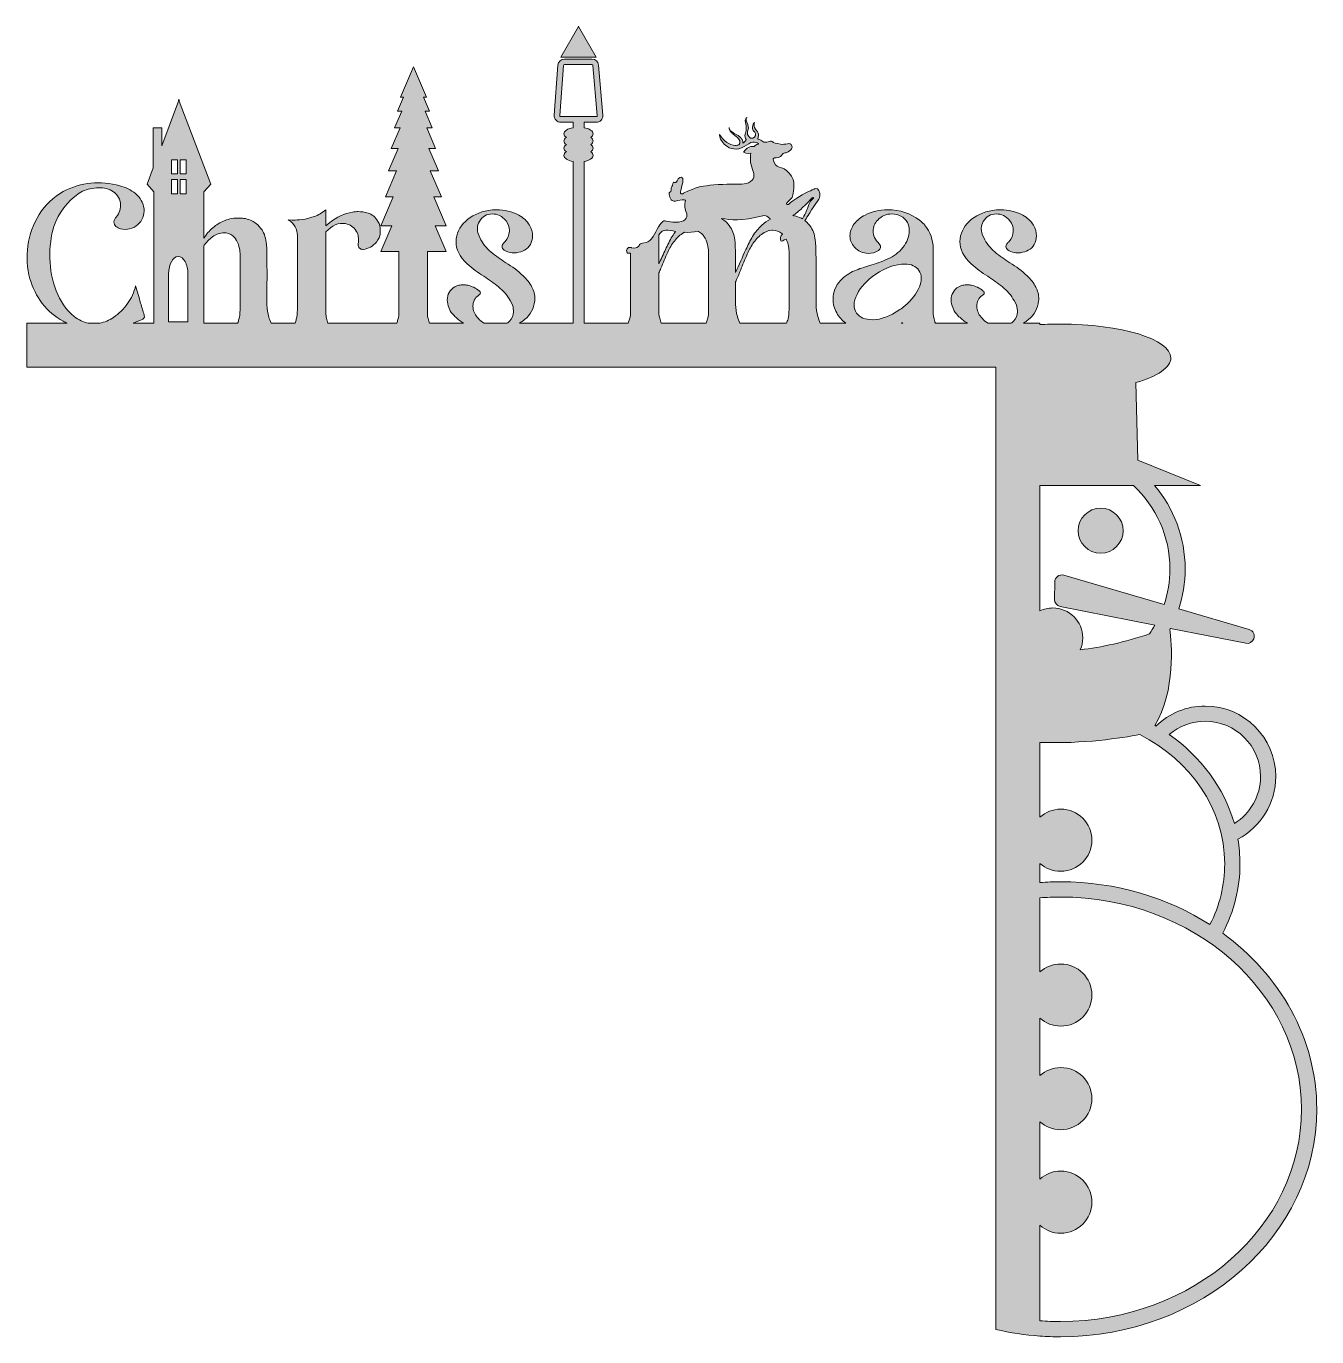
# Model space of a CAD drawing. Extents: x 400 to 2600, y -2617 to -382.
import ezdxf

# ---------------------------------------------------------------- set-up
doc = ezdxf.new("R2010")
doc.units = 0
doc.header["$MEASUREMENT"] = 0
doc.layers.add('Layer 1', color=7, linetype='Continuous')

# ---------------------------------------------------------------- blocks, each defined once
blk = doc.blocks.new('block 2')
at = {"layer": 'Layer 1', "true_color": 0xffffff}
h = blk.add_hatch(color=7, dxfattribs=at)
h.dxf.hatch_style = 2
h.paths.add_polyline_path([(1342.2, -435.2), (1372.3, -435.2), (1342.2, -383.1), (1342.2, -382.5), (1342, -382.8), (1341.8, -382.5), (1341.8, -383.1), (1311.7, -435.2), (1341.8, -435.2)])
h = blk.add_hatch(color=7, dxfattribs=at)
h.dxf.hatch_style = 2
edge = h.paths.add_edge_path()
edge.add_spline(control_points=[(2440, -1928.9), (2459.3, -1892.1), (2469.5, -1851.4), (2469.5, -1810.4), (2469.5, -1796.1), (2468.2, -1782.1), (2465.9, -1768.4), (2505.2, -1747.9), (2530.5, -1707.1), (2530.5, -1661.7), (2530.5, -1595.4), (2476.6, -1541.5), (2410.3, -1541.5), (2378.5, -1541.5), (2348.6, -1553.8), (2326.2, -1575.8), (2325.6, -1575.4), (2324.9, -1575), (2324.3, -1574.7), (2360.4, -1516.1), (2352.9, -1432.6), (2350.2, -1411), (2350.6, -1410.4), (2350.9, -1409.7), (2351.2, -1409.1), (2351.2, -1409.1), (2479.4, -1434.6), (2479.4, -1434.6), (2485.3, -1435.8), (2491.1, -1432.5), (2493.1, -1426.9), (2495.5, -1420.3), (2491.9, -1413.1), (2485.2, -1411.2), (2485.2, -1411.2), (2365.2, -1376), (2365.2, -1376), (2372.2, -1354.5), (2376.1, -1331.6), (2376.1, -1307.7), (2376.1, -1253.6), (2356.4, -1204.1), (2323.9, -1165.8), (2323.9, -1165.8), (2402.3, -1165.8), (2402.3, -1165.8), (2402.3, -1165.8), (2295.1, -1122.1), (2295.1, -1122.1), (2295.1, -1122.1), (2292, -990), (2292, -990), (2328.7, -979.5), (2351.7, -964.5), (2351.7, -948), (2351.7, -916.1), (2267.2, -890.4), (2163, -890.4), (2151.2, -890.4), (2139.8, -890.7), (2128.6, -891.3), (2128.6, -891.3), (2128.6, -888.8), (2128.6, -888.8), (2128.6, -888.8), (2100.6, -888.8), (2100.6, -888.8), (2103.5, -886.9), (2106.3, -884.9), (2109, -882.7), (2119.1, -874.4), (2124.8, -863.9), (2126.3, -850.9), (2126.4, -850), (2126.6, -849), (2126.6, -848), (2126.6, -840.6), (2124.9, -833.7), (2121.5, -827.3), (2117.7, -820.1), (2112.8, -813.7), (2106.8, -808.1), (2097.9, -799.8), (2088, -792.4), (2077.2, -785.7), (2068.2, -780.1), (2059.7, -774), (2051.7, -767.4), (2043.7, -760.7), (2037.3, -752.6), (2032.6, -743), (2029.9, -737.4), (2028.5, -732.2), (2028.5, -727.4), (2028.5, -723), (2029.6, -719), (2031.9, -715.4), (2037.2, -706.8), (2044.4, -702.5), (2053.7, -702.5), (2062.9, -702.4), (2070.8, -706.4), (2077.4, -714.5), (2081.2, -719.2), (2083, -724.5), (2083, -730.6), (2083, -730.6), (2083, -732.1), (2083, -732.1), (2082.6, -738.6), (2080.3, -744.4), (2076, -749.4), (2075.7, -749.8), (2075.3, -750.2), (2074.9, -750.7), (2073.8, -751.7), (2072.6, -753.1), (2071.5, -754.9), (2070.3, -756.8), (2070.3, -758.9), (2071.4, -761.2), (2072.5, -763.6), (2075, -765.4), (2079, -766.8), (2082.9, -768.2), (2086.7, -768.9), (2090.2, -768.9), (2091.9, -768.9), (2093.5, -768.8), (2095.1, -768.6), (2100.5, -768), (2105, -766.6), (2108.6, -764.6), (2117.7, -759.8), (2122.4, -751.5), (2122.6, -739.8), (2122.6, -733.6), (2120.9, -727.7), (2117.5, -721.8), (2113.2, -714.7), (2107.1, -709), (2099.3, -704.8), (2087.1, -698.5), (2074.5, -695.3), (2061.3, -695.3), (2056.8, -695.3), (2052.2, -695.7), (2047.6, -696.5), (2031.6, -699.3), (2018.4, -705.5), (2008.1, -715.2), (1997.8, -725), (1992.5, -736.4), (1992.2, -749.6), (1991.8, -762.7), (1998.2, -775.4), (2011.2, -787.4), (2019.8, -795.4), (2029.3, -802.5), (2039.5, -808.9), (2048.3, -814.4), (2056.7, -820.4), (2064.7, -826.9), (2072.6, -833.4), (2079.3, -841.2), (2084.6, -850.4), (2087.8, -856), (2089.6, -860.5), (2089.8, -863.8), (2090, -867.2), (2090.1, -869), (2090.1, -869.4), (2090.1, -875.1), (2087.8, -880.5), (2083.2, -885.5), (2082.1, -886.7), (2080.9, -887.8), (2079.6, -888.8), (2079.6, -888.8), (2040.3, -888.8), (2040.3, -888.8), (2036.5, -886.6), (2033, -883.9), (2029.8, -880.5), (2024.9, -875.5), (2022, -869.4), (2021.1, -862.4), (2021, -861.6), (2021, -860.7), (2021, -859.9), (2021, -852.4), (2024, -846.2), (2030.2, -841.4), (2030.2, -841.4), (2030.5, -841.1), (2030.5, -841.1), (2031.3, -840.6), (2032, -840), (2032.6, -839.5), (2033.2, -838.9), (2033.6, -838.2), (2033.7, -837.4), (2033.7, -837.4), (2033.7, -836.9), (2033.7, -836.9), (2033.7, -836.3), (2033.5, -835.8), (2033.1, -835.3), (2032.6, -834.5), (2032, -833.9), (2031.4, -833.4), (2025.8, -828.8), (2019.3, -825.7), (2012.1, -824.2), (2009.6, -823.7), (2007.2, -823.5), (2004.7, -823.5), (2002.2, -823.5), (1999.6, -823.7), (1997.1, -824.2), (1992.1, -825.2), (1987.8, -827.6), (1984.2, -831.3), (1978, -837.7), (1975.9, -845.9), (1977.9, -855.9), (1979.8, -864.5), (1983.9, -871.8), (1990.5, -877.7), (1995.3, -882.1), (2000.1, -885.7), (2004.9, -888.8), (2004.9, -888.8), (1950.2, -888.8), (1950.2, -888.8), (1949.8, -887.8), (1949.4, -886.8), (1949.1, -885.7), (1947.3, -880.1), (1946.5, -874.5), (1946.5, -868.8), (1946.5, -868.8), (1946.5, -761.5), (1946.5, -761.5), (1946.5, -746.8), (1941.6, -733.4), (1931.9, -721.2), (1931.9, -721.2), (1930.9, -720), (1930.9, -720), (1928.5, -717.5), (1925.9, -715.3), (1923.2, -713.3), (1907.9, -701.4), (1889.8, -695.5), (1868.9, -695.5), (1854.9, -695.5), (1842, -698.5), (1830.3, -704.5), (1823, -708.4), (1816.9, -713.4), (1812, -719.5), (1807.2, -725.7), (1804.7, -732.5), (1804.7, -739.9), (1804.7, -747.2), (1807.2, -753.6), (1812.2, -759.2), (1818.6, -766.3), (1826.5, -769.8), (1836, -769.8), (1841.9, -769.8), (1847.6, -768.2), (1853.2, -764.9), (1857.8, -761.8), (1858.2, -758.1), (1854.5, -753.6), (1847.6, -746.4), (1844.1, -739.2), (1844.1, -731.8), (1844.1, -724.5), (1846.7, -718.3), (1851.9, -713), (1858.7, -706), (1866.7, -702.5), (1876, -702.5), (1888, -702.5), (1896.9, -707.4), (1902.5, -717.2), (1904.5, -720.7), (1905.6, -725.4), (1905.6, -731.3), (1905.6, -741.7), (1902, -751.1), (1895, -759.7), (1888, -768.3), (1879.4, -774.8), (1869.3, -779.2), (1859.1, -783.7), (1848.6, -787.5), (1837.7, -790.7), (1828.9, -793.2), (1820.5, -796.1), (1812.5, -799.4), (1803.4, -803.2), (1795.4, -808.7), (1788.6, -815.9), (1780.2, -825), (1775.9, -835.6), (1775.9, -847.5), (1775.9, -855.8), (1778, -863.7), (1782, -871.3), (1786, -878.4), (1791.2, -884.3), (1797.7, -888.8), (1797.7, -888.8), (1754.1, -888.8), (1754.1, -888.8), (1752.5, -885.1), (1751.1, -881.4), (1750, -877.5), (1748, -870.7), (1746.9, -863.8), (1746.8, -856.7), (1746.8, -856.7), (1746.8, -825.6), (1746.8, -825.6), (1746.8, -825.6), (1747, -803.8), (1747, -803.8), (1747, -803.8), (1746.8, -782.1), (1746.8, -782.1), (1746.8, -767.6), (1746.5, -757.1), (1745.9, -750.8), (1745.1, -740.4), (1742.6, -731.9), (1738.4, -725.4), (1735.2, -720.8), (1732, -717.2), (1728.9, -714.7), (1728.5, -714.4), (1728.1, -714.1), (1727.7, -713.8), (1729.2, -711.6), (1730.4, -709.6), (1731.3, -708.2), (1734.7, -702.4), (1752.1, -676.4), (1752.1, -676.4), (1752.1, -676.4), (1754.9, -668.1), (1751.7, -662.7), (1748.5, -657.3), (1743.5, -660.1), (1743.5, -660.1), (1743.5, -660.1), (1725.2, -668.1), (1714.2, -675.4), (1703.1, -682.7), (1701.5, -685.6), (1700, -686.3), (1698.4, -687.1), (1694.2, -686.6), (1698.1, -682.2), (1702.1, -677.9), (1706.2, -676.8), (1707.1, -670.2), (1708, -663.6), (1713.7, -647), (1701.3, -632.9), (1689, -618.7), (1676.9, -628), (1673.7, -609.2), (1673.7, -609.2), (1673.3, -606.6), (1679.1, -606.9), (1684.9, -607.2), (1688.7, -601.8), (1689.3, -601), (1689.8, -600.3), (1690.7, -598.9), (1693.8, -598.6), (1696.9, -598.2), (1707.7, -593.9), (1705.7, -586.3), (1703.7, -578.8), (1693.6, -585.6), (1686.1, -583.7), (1678.7, -581.7), (1674.4, -581.9), (1672.2, -579.3), (1669.9, -576.7), (1661, -583), (1656, -579.2), (1651.1, -575.4), (1647.5, -574.7), (1647.5, -574.7), (1649.2, -570.2), (1648.8, -567.1), (1648.1, -565.1), (1646.8, -560.9), (1643.5, -559.8), (1641.9, -555.3), (1640.6, -551.9), (1641.1, -548.6), (1641.7, -546.5), (1640.7, -547.8), (1638.7, -550.8), (1638.6, -554.8), (1638.6, -556.2), (1638.5, -557.7), (1639.3, -559.3), (1641.5, -563.4), (1644.5, -562.8), (1643.5, -568.7), (1642.6, -574.6), (1635, -573.2), (1635, -573.2), (1635, -573.2), (1630.4, -569.2), (1629.9, -567), (1629.4, -564.8), (1630.7, -560), (1631.3, -558), (1631.8, -555.9), (1631.8, -551.9), (1629, -546.2), (1626.5, -540.8), (1628.7, -538.7), (1629.1, -538.4), (1628.7, -538.5), (1625, -540.1), (1626.6, -546.8), (1628.3, -553.8), (1628.4, -558), (1626.5, -564.9), (1624.6, -571.8), (1626.4, -572.7), (1627.9, -575.9), (1627, -577.3), (1625.2, -579.7), (1622.2, -581.7), (1622.2, -579.8), (1621.9, -577.9), (1621, -576.2), (1620.9, -576), (1620.8, -575.7), (1620.7, -575.5), (1620.7, -575.5), (1620.3, -574.9), (1620.3, -574.9), (1620.3, -574.9), (1619.9, -574.2), (1619.9, -574.2), (1619.7, -574), (1619.6, -573.9), (1619.4, -573.7), (1619.4, -573.7), (1618.5, -572.5), (1618.5, -572.5), (1618.1, -572.1), (1617.8, -571.9), (1617.4, -571.5), (1617.1, -571.2), (1616.7, -570.9), (1616.4, -570.6), (1616.4, -570.6), (1615.2, -569.8), (1615.2, -569.8), (1614.9, -569.5), (1614.5, -569.2), (1614.1, -569), (1614.1, -569), (1612.9, -568.3), (1612.9, -568.3), (1612.1, -567.9), (1611.4, -567.4), (1610.6, -567.1), (1609.9, -566.7), (1609.1, -566.3), (1608.4, -565.9), (1607, -565), (1605.5, -564.1), (1604.2, -563.2), (1602.8, -562.2), (1601.5, -561.1), (1600.5, -559.8), (1599.9, -559.2), (1599.4, -558.5), (1599.1, -557.7), (1598.8, -557), (1598.5, -556.1), (1598.7, -555.3), (1598.4, -556.1), (1598.5, -557), (1598.7, -557.9), (1599, -558.7), (1599.4, -559.5), (1599.8, -560.3), (1600.8, -561.7), (1601.9, -563.1), (1603.2, -564.3), (1604.4, -565.6), (1605.7, -566.7), (1607.1, -567.8), (1607.8, -568.4), (1608.5, -568.8), (1609.2, -569.4), (1609.9, -569.9), (1610.6, -570.4), (1611.2, -570.9), (1613.7, -572.9), (1615.9, -575.4), (1616.7, -578), (1617.1, -579.2), (1617.1, -580.5), (1616.8, -581.7), (1616.7, -582), (1616.6, -582.3), (1616.5, -582.6), (1616.4, -582.9), (1616.3, -583.2), (1616.1, -583.5), (1616, -583.8), (1615.8, -584), (1615.6, -584.3), (1615.5, -584.4), (1615.4, -584.5), (1615.4, -584.6), (1615.3, -584.7), (1615.3, -584.7), (1615.2, -584.8), (1615.2, -584.8), (1615.2, -584.8), (1615.2, -584.8), (1615.2, -584.8), (1615.2, -584.8), (1615.2, -584.8), (1615.2, -584.8), (1615.2, -584.9), (1615.2, -584.9), (1613.4, -585.3), (1611.2, -585.7), (1608.8, -585.6), (1599.6, -585.5), (1589.5, -578.4), (1582.4, -567.1), (1582.4, -567.1), (1582.4, -573.5), (1586.6, -579.1), (1590.7, -584.8), (1598.7, -592.4), (1610.8, -592), (1623, -591.7), (1634.5, -577.8), (1642, -580.1), (1649.5, -582.4), (1649, -583.4), (1649, -583.4), (1649, -583.4), (1642.6, -584.5), (1641.3, -587.8), (1641.3, -587.8), (1631.8, -584.4), (1623.3, -597.3), (1623.3, -597.3), (1629.9, -600.4), (1635.6, -599.2), (1635.6, -599.2), (1633.3, -612.6), (1637.3, -622.8), (1641.4, -633), (1643.5, -641.7), (1635, -647.5), (1626.5, -653.3), (1612.7, -651.7), (1611.9, -651.7), (1611.2, -651.7), (1582.8, -651.7), (1565.9, -653.7), (1549.1, -655.6), (1543.7, -656.6), (1522.2, -666.6), (1522.2, -666.6), (1513.5, -672.9), (1516.3, -661.9), (1519.1, -650.8), (1521.2, -643.4), (1518.9, -640.9), (1516.5, -638.5), (1512.5, -640.1), (1509.9, -646.3), (1507.3, -652.5), (1503, -645.2), (1502.9, -650.8), (1502.8, -656.4), (1498.7, -655.2), (1499.8, -661.3), (1500.8, -667.3), (1494.7, -663.4), (1496.4, -669.4), (1498.1, -675.5), (1499.4, -683.6), (1511.5, -679.9), (1523.6, -676.1), (1524.1, -679.6), (1524.1, -679.6), (1524.1, -679.6), (1521.4, -689.9), (1524.5, -696.8), (1527.6, -703.7), (1528.9, -712.4), (1516.8, -715.5), (1504.6, -718.6), (1489.6, -713.9), (1488.4, -714.3), (1487.4, -714.7), (1484.6, -713.9), (1479.1, -723.4), (1478.9, -723.7), (1478.7, -724.1), (1478.5, -724.4), (1472.5, -735.1), (1466.4, -749.5), (1457, -751.4), (1447.5, -753.2), (1445.8, -754.1), (1445.6, -756.3), (1445.3, -758.6), (1439.2, -762.3), (1432.2, -760.1), (1431.7, -760), (1431.2, -759.8), (1430.8, -759.8), (1424.8, -758.6), (1422.5, -763.4), (1424.8, -768.9), (1424.8, -768.9), (1424.9, -768.9), (1425, -769), (1425.6, -769.3), (1427.2, -769.9), (1430.8, -769.5), (1430.8, -769.5), (1430.8, -865.9), (1430.8, -865.9), (1430.8, -872.3), (1430.2, -877.7), (1428.9, -882.1), (1428.2, -884.6), (1427.5, -886.8), (1426.6, -888.8), (1426.6, -888.8), (1351.3, -888.8), (1351.3, -888.8), (1351.3, -888.8), (1351.3, -613.2), (1351.3, -613.2), (1360.5, -611.5), (1366.9, -607.5), (1366.9, -602.8), (1366.9, -600.5), (1365.4, -598.4), (1362.8, -596.6), (1365.4, -594.9), (1366.9, -592.7), (1366.9, -590.5), (1366.9, -588.2), (1365.4, -586.1), (1362.8, -584.3), (1365.4, -582.6), (1366.9, -580.4), (1366.9, -578.2), (1366.9, -575.9), (1365.4, -573.8), (1362.8, -572), (1365.4, -570.3), (1366.9, -568.2), (1366.9, -565.9), (1366.9, -561.2), (1360.5, -557.1), (1351.3, -555.5), (1351.3, -555.5), (1351.3, -546.3), (1351.3, -546.3), (1351.3, -546.3), (1372.1, -546.3), (1372.1, -546.3), (1375.2, -546.3), (1378.3, -544.9), (1380.4, -542.6), (1382.5, -540.3), (1383.6, -537.2), (1383.3, -534), (1383.3, -534), (1376.1, -448.7), (1376.1, -448.7), (1375.6, -442.8), (1370.8, -438.4), (1364.9, -438.4), (1364.9, -438.4), (1318.1, -438.4), (1318.1, -438.4), (1312.2, -438.4), (1307.2, -443), (1306.8, -448.9), (1306.8, -448.9), (1300.6, -534.1), (1300.6, -534.1), (1300.4, -537.3), (1301.5, -540.4), (1303.6, -542.7), (1305.7, -544.9), (1308.7, -546.3), (1311.9, -546.3), (1311.9, -546.3), (1332.7, -546.3), (1332.7, -546.3), (1332.7, -546.3), (1332.7, -555.5), (1332.7, -555.5), (1323.6, -557.1), (1317.1, -561.2), (1317.1, -565.9), (1317.1, -568.2), (1318.6, -570.3), (1321.2, -572), (1318.6, -573.8), (1317.1, -575.9), (1317.1, -578.2), (1317.1, -580.4), (1318.6, -582.6), (1321.2, -584.3), (1318.6, -586.1), (1317.1, -588.2), (1317.1, -590.5), (1317.1, -592.7), (1318.6, -594.9), (1321.2, -596.6), (1318.6, -598.4), (1317.1, -600.5), (1317.1, -602.8), (1317.1, -607.5), (1323.6, -611.5), (1332.7, -613.2), (1332.7, -613.2), (1332.7, -888.8), (1332.7, -888.8), (1332.7, -888.8), (1241.6, -888.8), (1241.6, -888.8), (1244.5, -886.9), (1247.3, -884.9), (1250, -882.7), (1260.1, -874.4), (1265.8, -863.9), (1267.3, -850.9), (1267.5, -850), (1267.6, -849), (1267.6, -848), (1267.6, -840.6), (1265.9, -833.7), (1262.5, -827.3), (1258.7, -820.1), (1253.8, -813.7), (1247.8, -808.1), (1238.9, -799.8), (1229, -792.4), (1218.2, -785.7), (1209.2, -780.1), (1200.7, -774), (1192.7, -767.4), (1184.7, -760.7), (1178.3, -752.6), (1173.6, -743), (1170.9, -737.4), (1169.5, -732.2), (1169.5, -727.4), (1169.5, -723), (1170.6, -719), (1172.9, -715.4), (1178.2, -706.8), (1185.5, -702.5), (1194.7, -702.5), (1203.9, -702.4), (1211.8, -706.4), (1218.4, -714.5), (1222.2, -719.2), (1224.1, -724.5), (1224.1, -730.6), (1224.1, -730.6), (1224.1, -732.1), (1224.1, -732.1), (1223.6, -738.6), (1221.3, -744.4), (1217, -749.4), (1216.7, -749.8), (1216.3, -750.2), (1215.9, -750.7), (1214.8, -751.7), (1213.6, -753.1), (1212.5, -754.9), (1211.3, -756.8), (1211.3, -758.9), (1212.4, -761.2), (1213.5, -763.6), (1216, -765.4), (1220, -766.8), (1223.9, -768.2), (1227.7, -768.9), (1231.3, -768.9), (1232.9, -768.9), (1234.5, -768.8), (1236.2, -768.6), (1241.5, -768), (1246, -766.6), (1249.6, -764.6), (1258.7, -759.8), (1263.4, -751.5), (1263.6, -739.8), (1263.6, -733.6), (1261.9, -727.7), (1258.5, -721.8), (1254.2, -714.7), (1248.2, -709), (1240.3, -704.8), (1228.1, -698.5), (1215.5, -695.3), (1202.3, -695.3), (1197.8, -695.3), (1193.2, -695.7), (1188.6, -696.5), (1172.6, -699.3), (1159.4, -705.5), (1149.1, -715.2), (1138.8, -725), (1133.5, -736.4), (1133.2, -749.6), (1132.9, -762.7), (1139.2, -775.4), (1152.2, -787.4), (1160.9, -795.4), (1170.3, -802.5), (1180.5, -808.9), (1189.3, -814.4), (1197.7, -820.4), (1205.7, -826.9), (1213.6, -833.4), (1220.3, -841.2), (1225.6, -850.4), (1228.9, -856), (1230.6, -860.5), (1230.8, -863.8), (1231, -867.2), (1231.1, -869), (1231.1, -869.4), (1231.1, -875.1), (1228.8, -880.5), (1224.2, -885.5), (1223.1, -886.7), (1221.9, -887.8), (1220.6, -888.8), (1220.6, -888.8), (1181.3, -888.8), (1181.3, -888.8), (1177.5, -886.6), (1174, -883.9), (1170.8, -880.5), (1165.9, -875.5), (1163, -869.4), (1162.1, -862.4), (1162, -861.6), (1162, -860.7), (1162, -859.9), (1162, -852.4), (1165, -846.2), (1171.2, -841.4), (1171.2, -841.4), (1171.5, -841.1), (1171.5, -841.1), (1172.3, -840.6), (1173, -840), (1173.6, -839.5), (1174.2, -838.9), (1174.6, -838.2), (1174.7, -837.4), (1174.7, -837.4), (1174.7, -836.9), (1174.7, -836.9), (1174.7, -836.3), (1174.5, -835.8), (1174.1, -835.3), (1173.6, -834.5), (1173, -833.9), (1172.4, -833.4), (1166.8, -828.8), (1160.3, -825.7), (1153.1, -824.2), (1150.6, -823.7), (1148.2, -823.5), (1145.7, -823.5), (1143.2, -823.5), (1140.6, -823.7), (1138.1, -824.2), (1133.1, -825.2), (1128.8, -827.6), (1125.2, -831.3), (1119, -837.7), (1116.9, -845.9), (1118.9, -855.9), (1120.8, -864.5), (1124.9, -871.8), (1131.5, -877.7), (1136.3, -882.1), (1141.1, -885.7), (1145.9, -888.8), (1145.9, -888.8), (1087.9, -888.8), (1087.9, -888.8), (1087.5, -887.7), (1087.1, -886.6), (1086.7, -885.4), (1085.8, -882.3), (1085.1, -879.6), (1084.7, -877.4), (1084.7, -877.4), (1084.3, -874), (1084.3, -874), (1084.3, -874), (1084.3, -766.4), (1084.3, -766.4), (1084.3, -766.4), (1116.5, -766.4), (1116.5, -766.4), (1116.5, -766.4), (1097.8, -723.1), (1097.8, -723.1), (1097.8, -723.1), (1116.5, -723.1), (1116.5, -723.1), (1116.5, -723.1), (1095.1, -673.6), (1095.1, -673.6), (1095.1, -673.6), (1108.5, -673.6), (1108.5, -673.6), (1108.5, -673.6), (1089.3, -629.3), (1089.3, -629.3), (1089.3, -629.3), (1103.3, -629.3), (1103.3, -629.3), (1103.3, -629.3), (1086.6, -590.7), (1086.6, -590.7), (1086.6, -590.7), (1098.4, -590.7), (1098.4, -590.7), (1098.4, -590.7), (1083.2, -555.5), (1083.2, -555.5), (1083.2, -555.5), (1092.7, -555.5), (1092.7, -555.5), (1092.7, -555.5), (1080.6, -527.4), (1080.6, -527.4), (1080.6, -527.4), (1088.1, -527.4), (1088.1, -527.4), (1088.1, -527.4), (1077.7, -503.4), (1077.7, -503.4), (1077.7, -503.4), (1083, -503.4), (1083, -503.4), (1083, -503.4), (1060.6, -451.7), (1060.6, -451.7), (1060.6, -451.7), (1038.3, -503.4), (1038.3, -503.4), (1038.3, -503.4), (1043.6, -503.4), (1043.6, -503.4), (1043.6, -503.4), (1033.2, -527.4), (1033.2, -527.4), (1033.2, -527.4), (1040.7, -527.4), (1040.7, -527.4), (1040.7, -527.4), (1028.5, -555.5), (1028.5, -555.5), (1028.5, -555.5), (1038.1, -555.5), (1038.1, -555.5), (1038.1, -555.5), (1022.8, -590.7), (1022.8, -590.7), (1022.8, -590.7), (1034.6, -590.7), (1034.6, -590.7), (1034.6, -590.7), (1018, -629.3), (1018, -629.3), (1018, -629.3), (1031.9, -629.3), (1031.9, -629.3), (1031.9, -629.3), (1012.8, -673.6), (1012.8, -673.6), (1012.8, -673.6), (1026.2, -673.6), (1026.2, -673.6), (1026.2, -673.6), (1004.8, -723.1), (1004.8, -723.1), (1004.8, -723.1), (1023.5, -723.1), (1023.5, -723.1), (1023.5, -723.1), (1004.8, -766.4), (1004.8, -766.4), (1004.8, -766.4), (1035.9, -766.4), (1035.9, -766.4), (1035.9, -766.4), (1035.9, -867), (1035.9, -867), (1035.9, -873.2), (1035.3, -878.4), (1034.1, -882.7), (1033.5, -884.9), (1032.8, -887), (1032, -888.8), (1032, -888.8), (914.9, -888.8), (914.9, -888.8), (914.4, -887.5), (913.9, -886.2), (913.5, -884.9), (912.6, -881.7), (912, -879), (911.7, -876.6), (911.7, -876.6), (911.1, -873.1), (911.1, -873.1), (911.1, -873.1), (911.1, -733), (911.1, -733), (911.1, -733), (918.9, -726.4), (918.9, -726.4), (924, -722.1), (929.8, -719.5), (936.4, -718.8), (937.4, -718.7), (938.4, -718.6), (939.5, -718.6), (941.2, -718.6), (942.9, -718.8), (944.5, -719.1), (952.6, -720.6), (958.8, -724.8), (963.2, -731.8), (965.2, -735.3), (966.2, -738.5), (966.5, -741.5), (966.7, -744.4), (966.9, -746.7), (966.9, -748.3), (966.9, -750.5), (966.7, -752.5), (966.4, -754.3), (966.4, -754.3), (966.4, -755.1), (966.4, -755.1), (966.4, -757.3), (967.1, -759.2), (968.6, -760.8), (969.9, -762.2), (971.6, -762.9), (973.8, -762.9), (973.8, -762.9), (974.6, -762.9), (974.6, -762.9), (983.9, -761.8), (991.5, -757.6), (997.5, -750.4), (1001.3, -745.2), (1003.4, -740.8), (1003.7, -737.2), (1004, -733.5), (1004.1, -731.2), (1004.1, -730.3), (1004.1, -725), (1002.8, -720), (1000.1, -715.2), (995.4, -707.7), (989.9, -703), (983.4, -701.2), (977, -699.4), (971.3, -698.6), (966.3, -698.6), (963.1, -698.6), (959.9, -698.8), (956.8, -699.3), (942.4, -701.9), (929.4, -707.9), (918, -717.4), (918, -717.4), (911.1, -723.1), (911.1, -723.1), (911.1, -723.1), (911.1, -695.3), (911.1, -695.3), (905.1, -700.6), (898.4, -704.6), (891.2, -707.1), (884, -709.7), (877.3, -711.3), (871, -712), (864.7, -712.6), (859.5, -713), (855.5, -713), (855.5, -713), (853.8, -713), (853.8, -713), (853.8, -713), (847.2, -712.6), (847.2, -712.6), (847.6, -712.8), (848, -713), (848.3, -713.1), (852.9, -716), (856.4, -719.7), (858.9, -724.4), (861.4, -729), (862.7, -734.1), (862.7, -739.5), (862.7, -739.5), (862.7, -865.9), (862.7, -865.9), (862.7, -872.3), (862.1, -877.7), (860.9, -882.1), (860.2, -884.6), (859.5, -886.8), (858.7, -888.8), (858.7, -888.8), (818.1, -888.8), (818.1, -888.8), (816.3, -884.9), (815, -881.4), (814.1, -878.3), (812.2, -871.6), (811.1, -864.7), (810.9, -857.8), (810.9, -857.8), (810.9, -827.6), (810.9, -827.6), (810.9, -827.6), (811, -806.3), (811, -806.3), (811, -806.3), (810.9, -785), (810.9, -785), (810.9, -770.9), (810.6, -760.8), (809.9, -754.6), (809.1, -744.4), (806.6, -736.1), (802.4, -729.8), (799.3, -725.2), (796.1, -721.7), (792.9, -719.3), (789.8, -716.9), (787.5, -715.4), (786.1, -714.8), (781.9, -712.6), (777.9, -711.2), (774.3, -710.6), (770.7, -709.9), (767.6, -709.6), (764.9, -709.6), (764.9, -709.6), (762.4, -709.6), (762.4, -709.6), (756.7, -709.6), (751.8, -710.1), (747.7, -711.1), (743.3, -712.3), (740.1, -713.4), (738.1, -714.2), (730.9, -717.1), (724.4, -721.1), (718.5, -726.1), (712.5, -731.3), (707.5, -737.2), (703.3, -744), (703.3, -744), (703.3, -664.7), (703.3, -664.7), (703.3, -664.7), (715, -652), (715, -652), (715, -652), (661.2, -510.1), (661.2, -510.1), (661.2, -510.1), (661.2, -507.7), (661.2, -507.7), (661.2, -507.7), (660.8, -508.9), (660.8, -508.9), (660.8, -508.9), (660.3, -507.7), (660.3, -507.7), (660.3, -507.7), (660.3, -510.1), (660.3, -510.1), (660.3, -510.1), (631.5, -586.2), (631.5, -586.2), (631.5, -586.2), (631.5, -556), (631.5, -556), (631.5, -556), (617.1, -556), (617.1, -556), (617.1, -556), (617.1, -624), (617.1, -624), (617.1, -624), (606.5, -652), (606.5, -652), (606.5, -652), (618.2, -664.7), (618.2, -664.7), (618.2, -664.7), (618.2, -888.8), (618.2, -888.8), (618.2, -888.8), (582.9, -888.8), (582.9, -888.8), (588, -886.7), (593.1, -884.6), (598.2, -882.3), (598.9, -882), (599.6, -881.6), (600.2, -881.1), (600.9, -880.7), (601.4, -880.1), (601.7, -879.4), (602, -878.8), (602.1, -878.1), (602, -877.3), (601.9, -876.5), (601.7, -875.8), (601.5, -875.1), (599.5, -868.1), (597.4, -861.2), (595.4, -854.4), (592.6, -844.6), (589.8, -834.8), (587, -825.1), (584.4, -836.2), (579.8, -846.3), (573.2, -855.5), (566.5, -864.7), (558.6, -872.5), (549.3, -878.9), (541.7, -884), (533.9, -887.3), (525.9, -888.8), (525.9, -888.8), (506.2, -888.8), (506.2, -888.8), (498, -887.1), (490, -883.4), (482.4, -877.4), (468.5, -865.7), (458.2, -851.1), (451.5, -833.4), (444.7, -815.7), (441.2, -797.2), (440.8, -777.9), (440.4, -758.6), (442.6, -740.6), (447.7, -724), (455.4, -700.3), (469.9, -681.3), (491, -667), (498.2, -662.6), (506.6, -659.7), (516.4, -658.4), (526.2, -657.1), (535.2, -658.1), (543.5, -661.5), (551.8, -664.9), (557.5, -671.5), (560.5, -681.1), (562.5, -689.8), (561, -697.8), (556, -705.3), (555.5, -706), (554.9, -706.7), (554.3, -707.4), (551.9, -710), (550.4, -712.9), (549.9, -716.2), (549.9, -719.2), (551, -721.8), (553.4, -724), (555.8, -725.9), (558.4, -727.2), (561.4, -728), (572.1, -730.4), (581.8, -728.2), (590.3, -721.2), (598.5, -713.8), (602.2, -704.6), (601.4, -693.6), (599.8, -683.3), (595, -674.7), (586.8, -667.9), (578.8, -661.7), (569.9, -657.2), (560, -654.6), (526.5, -645), (494.3, -648.4), (463.4, -664.5), (446.5, -674.1), (432.9, -687.1), (422.7, -703.4), (412.6, -719.8), (406.1, -737.6), (403.3, -756.9), (400.5, -776.1), (401.7, -794.9), (406.9, -813.3), (411.3, -828.4), (418.3, -842.4), (427.9, -855.1), (437.5, -867.8), (449.3, -877.9), (463.3, -885.4), (465.7, -886.6), (468, -887.7), (470.5, -888.8), (470.5, -888.8), (401.5, -888.8), (401.5, -888.8), (401.5, -888.8), (401.5, -963.9), (401.5, -963.9), (401.5, -963.9), (1981.6, -963.9), (1981.6, -963.9), (1981.6, -963.9), (2053.5, -963.9), (2053.5, -963.9), (2053.5, -963.9), (2053.5, -1165.8), (2053.5, -1165.8), (2053.5, -1165.8), (2053.5, -1215.2), (2053.5, -1215.2), (2053.5, -1215.2), (2053.5, -1270), (2053.5, -1270), (2053.5, -1270), (2053.5, -1442.1), (2053.5, -1442.1), (2053.5, -1442.1), (2053.5, -1595.2), (2053.5, -1595.2), (2053.5, -1595.2), (2053.5, -1853.7), (2053.5, -1853.7), (2053.5, -1853.7), (2053.5, -1880.4), (2053.5, -1880.4), (2053.5, -1880.4), (2053.5, -2577.7), (2053.5, -2577.7), (2053.5, -2577.7), (2053.5, -2604.5), (2053.5, -2604.5), (2077.8, -2610.1), (2102.9, -2613.9), (2128.6, -2615.7), (2140.2, -2616.6), (2151.9, -2617), (2163.7, -2617), (2404.5, -2617), (2600.4, -2443), (2600.4, -2229.1), (2600.4, -2108.2), (2537.8, -2000.1), (2440, -1928.9)], knot_values=[0, 0, 0, 0, 1, 1, 1, 2, 2, 2, 3, 3, 3, 4, 4, 4, 5, 5, 5, 6, 6, 6, 7, 7, 7, 8, 8, 8, 9, 9, 9, 10, 10, 10, 11, 11, 11, 12, 12, 12, 13, 13, 13, 14, 14, 14, 15, 15, 15, 16, 16, 16, 17, 17, 17, 18, 18, 18, 19, 19, 19, 20, 20, 20, 21, 21, 21, 22, 22, 22, 23, 23, 23, 24, 24, 24, 25, 25, 25, 26, 26, 26, 27, 27, 27, 28, 28, 28, 29, 29, 29, 30, 30, 30, 31, 31, 31, 32, 32, 32, 33, 33, 33, 34, 34, 34, 35, 35, 35, 36, 36, 36, 37, 37, 37, 38, 38, 38, 39, 39, 39, 40, 40, 40, 41, 41, 41, 42, 42, 42, 43, 43, 43, 44, 44, 44, 45, 45, 45, 46, 46, 46, 47, 47, 47, 48, 48, 48, 49, 49, 49, 50, 50, 50, 51, 51, 51, 52, 52, 52, 53, 53, 53, 54, 54, 54, 55, 55, 55, 56, 56, 56, 57, 57, 57, 58, 58, 58, 59, 59, 59, 60, 60, 60, 61, 61, 61, 62, 62, 62, 63, 63, 63, 64, 64, 64, 65, 65, 65, 66, 66, 66, 67, 67, 67, 68, 68, 68, 69, 69, 69, 70, 70, 70, 71, 71, 71, 72, 72, 72, 73, 73, 73, 74, 74, 74, 75, 75, 75, 76, 76, 76, 77, 77, 77, 78, 78, 78, 79, 79, 79, 80, 80, 80, 81, 81, 81, 82, 82, 82, 83, 83, 83, 84, 84, 84, 85, 85, 85, 86, 86, 86, 87, 87, 87, 88, 88, 88, 89, 89, 89, 90, 90, 90, 91, 91, 91, 92, 92, 92, 93, 93, 93, 94, 94, 94, 95, 95, 95, 96, 96, 96, 97, 97, 97, 98, 98, 98, 99, 99, 99, 100, 100, 100, 101, 101, 101, 102, 102, 102, 103, 103, 103, 104, 104, 104, 105, 105, 105, 106, 106, 106, 107, 107, 107, 108, 108, 108, 109, 109, 109, 110, 110, 110, 111, 111, 111, 112, 112, 112, 113, 113, 113, 114, 114, 114, 115, 115, 115, 116, 116, 116, 117, 117, 117, 118, 118, 118, 119, 119, 119, 120, 120, 120, 121, 121, 121, 122, 122, 122, 123, 123, 123, 124, 124, 124, 125, 125, 125, 126, 126, 126, 127, 127, 127, 128, 128, 128, 129, 129, 129, 130, 130, 130, 131, 131, 131, 132, 132, 132, 133, 133, 133, 134, 134, 134, 135, 135, 135, 136, 136, 136, 137, 137, 137, 138, 138, 138, 139, 139, 139, 140, 140, 140, 141, 141, 141, 142, 142, 142, 143, 143, 143, 144, 144, 144, 145, 145, 145, 146, 146, 146, 147, 147, 147, 148, 148, 148, 149, 149, 149, 150, 150, 150, 151, 151, 151, 152, 152, 152, 153, 153, 153, 154, 154, 154, 155, 155, 155, 156, 156, 156, 157, 157, 157, 158, 158, 158, 159, 159, 159, 160, 160, 160, 161, 161, 161, 162, 162, 162, 163, 163, 163, 164, 164, 164, 165, 165, 165, 166, 166, 166, 167, 167, 167, 168, 168, 168, 169, 169, 169, 170, 170, 170, 171, 171, 171, 172, 172, 172, 173, 173, 173, 174, 174, 174, 175, 175, 175, 176, 176, 176, 177, 177, 177, 178, 178, 178, 179, 179, 179, 180, 180, 180, 181, 181, 181, 182, 182, 182, 183, 183, 183, 184, 184, 184, 185, 185, 185, 186, 186, 186, 187, 187, 187, 188, 188, 188, 189, 189, 189, 190, 190, 190, 191, 191, 191, 192, 192, 192, 193, 193, 193, 194, 194, 194, 195, 195, 195, 196, 196, 196, 197, 197, 197, 198, 198, 198, 199, 199, 199, 200, 200, 200, 201, 201, 201, 202, 202, 202, 203, 203, 203, 204, 204, 204, 205, 205, 205, 206, 206, 206, 207, 207, 207, 208, 208, 208, 209, 209, 209, 210, 210, 210, 211, 211, 211, 212, 212, 212, 213, 213, 213, 214, 214, 214, 215, 215, 215, 216, 216, 216, 217, 217, 217, 218, 218, 218, 219, 219, 219, 220, 220, 220, 221, 221, 221, 222, 222, 222, 223, 223, 223, 224, 224, 224, 225, 225, 225, 226, 226, 226, 227, 227, 227, 228, 228, 228, 229, 229, 229, 230, 230, 230, 231, 231, 231, 232, 232, 232, 233, 233, 233, 234, 234, 234, 235, 235, 235, 236, 236, 236, 237, 237, 237, 238, 238, 238, 239, 239, 239, 240, 240, 240, 241, 241, 241, 242, 242, 242, 243, 243, 243, 244, 244, 244, 245, 245, 245, 246, 246, 246, 247, 247, 247, 248, 248, 248, 249, 249, 249, 250, 250, 250, 251, 251, 251, 252, 252, 252, 253, 253, 253, 254, 254, 254, 255, 255, 255, 256, 256, 256, 257, 257, 257, 258, 258, 258, 259, 259, 259, 260, 260, 260, 261, 261, 261, 262, 262, 262, 263, 263, 263, 264, 264, 264, 265, 265, 265, 266, 266, 266, 267, 267, 267, 268, 268, 268, 269, 269, 269, 270, 270, 270, 271, 271, 271, 272, 272, 272, 273, 273, 273, 274, 274, 274, 275, 275, 275, 276, 276, 276, 277, 277, 277, 278, 278, 278, 279, 279, 279, 280, 280, 280, 281, 281, 281, 282, 282, 282, 283, 283, 283, 284, 284, 284, 285, 285, 285, 286, 286, 286, 287, 287, 287, 288, 288, 288, 289, 289, 289, 290, 290, 290, 291, 291, 291, 292, 292, 292, 293, 293, 293, 294, 294, 294, 295, 295, 295, 296, 296, 296, 297, 297, 297, 298, 298, 298, 299, 299, 299, 300, 300, 300, 301, 301, 301, 302, 302, 302, 303, 303, 303, 304, 304, 304, 305, 305, 305, 306, 306, 306, 307, 307, 307, 308, 308, 308, 309, 309, 309, 310, 310, 310, 311, 311, 311, 312, 312, 312, 313, 313, 313, 314, 314, 314, 315, 315, 315, 316, 316, 316, 317, 317, 317, 318, 318, 318, 319, 319, 319, 320, 320, 320, 321, 321, 321, 322, 322, 322, 323, 323, 323, 324, 324, 324, 325, 325, 325, 326, 326, 326, 327, 327, 327, 328, 328, 328, 329, 329, 329, 330, 330, 330, 331, 331, 331, 332, 332, 332, 333, 333, 333, 334, 334, 334, 335, 335, 335, 336, 336, 336, 337, 337, 337, 338, 338, 338, 339, 339, 339, 340, 340, 340, 341, 341, 341, 342, 342, 342, 343, 343, 343, 344, 344, 344, 345, 345, 345, 346, 346, 346, 347, 347, 347, 348, 348, 348, 349, 349, 349, 350, 350, 350, 351, 351, 351, 352, 352, 352, 353, 353, 353, 354, 354, 354, 355, 355, 355, 356, 356, 356, 357, 357, 357, 358, 358, 358, 359, 359, 359, 360, 360, 360, 361, 361, 361, 362, 362, 362, 363, 363, 363, 364, 364, 364, 365, 365, 365, 366, 366, 366, 367, 367, 367, 368, 368, 368, 369, 369, 369, 370, 370, 370, 371, 371, 371, 372, 372, 372, 373, 373, 373, 374, 374, 374, 375, 375, 375, 376, 376, 376, 377, 377, 377, 378, 378, 378, 379, 379, 379, 380, 380, 380, 381, 381, 381, 382, 382, 382, 383, 383, 383, 384, 384, 384, 385, 385, 385, 386, 386, 386, 387, 387, 387, 388, 388, 388, 389, 389, 389, 390, 390, 390, 391, 391, 391, 392, 392, 392, 393, 393, 393, 394, 394, 394, 395, 395, 395, 396, 396, 396, 397, 397, 397, 398, 398, 398, 399, 399, 399, 400, 400, 400, 401, 401, 401, 402, 402, 402, 403, 403, 403, 404, 404, 404, 405, 405, 405, 406, 406, 406, 407, 407, 407, 408, 408, 408, 409, 409, 409, 410, 410, 410, 411, 411, 411, 412, 412, 412, 413, 413, 413, 414, 414, 414, 415, 415, 415, 416, 416, 416, 417, 417, 417, 418, 418, 418, 419, 419, 419, 420, 420, 420, 421, 421, 421, 422, 422, 422, 423, 423, 423, 424, 424, 424, 425, 425, 425, 426, 426, 426, 427, 427, 427, 428, 428, 428, 429, 429, 429, 430, 430, 430, 431, 431, 431, 432, 432, 432, 433, 433, 433, 434, 434, 434, 435, 435, 435, 436, 436, 436, 437, 437, 437, 438, 438, 438, 439, 439, 439, 440, 440, 440, 441, 441, 441, 442, 442, 442, 443, 443, 443, 444, 444, 444, 445, 445, 445, 446, 446, 446, 447, 447, 447, 448, 448, 448, 449, 449, 449, 450, 450, 450, 451, 451, 451, 452, 452, 452, 453, 453, 453, 454, 454, 454, 455, 455, 455, 456, 456, 456, 457, 457, 457, 458, 458, 458, 459, 459, 459, 460, 460, 460, 461, 461, 461, 462, 462, 462, 463, 463, 463, 464, 464, 464, 465, 465, 465, 466, 466, 466, 467, 467, 467, 468, 468, 468, 468], degree=3, periodic=1)
edge = h.paths.add_edge_path()
edge.add_spline(control_points=[(1311.9, -536.7), (1311.2, -536.7), (1310.8, -536.4), (1310.6, -536.2), (1310.4, -536), (1310, -535.5), (1310.1, -534.8), (1310.1, -534.8), (1316.3, -449.6), (1316.3, -449.6), (1316.3, -448.6), (1317.1, -447.9), (1318.1, -447.9), (1318.1, -447.9), (1364.9, -447.9), (1364.9, -447.9), (1365.8, -447.9), (1366.6, -448.6), (1366.6, -449.5), (1366.6, -449.5), (1373.9, -534.8), (1373.9, -534.8), (1373.9, -535.5), (1373.6, -536), (1373.4, -536.2), (1373.2, -536.4), (1372.8, -536.7), (1372.1, -536.7), (1372.1, -536.7), (1311.9, -536.7), (1311.9, -536.7)], knot_values=[0, 0, 0, 0, 1, 1, 1, 2, 2, 2, 3, 3, 3, 4, 4, 4, 5, 5, 5, 6, 6, 6, 7, 7, 7, 8, 8, 8, 9, 9, 9, 10, 10, 10, 10], degree=3, periodic=1)
edge = h.paths.add_edge_path()
edge.add_spline(control_points=[(2410.3, -1567.5), (2462.2, -1567.5), (2504.5, -1609.8), (2504.5, -1661.7), (2504.5, -1694.9), (2487.2, -1725), (2459.9, -1741.9), (2442.6, -1681), (2402.8, -1628), (2348.9, -1590.3), (2365.8, -1575.6), (2387.4, -1567.5), (2410.3, -1567.5)], knot_values=[0, 0, 0, 0, 1, 1, 1, 2, 2, 2, 3, 3, 3, 4, 4, 4, 4], degree=3, periodic=1)
edge = h.paths.add_edge_path()
edge.add_spline(control_points=[(1816.7, -839.7), (1822.8, -827.1), (1833.5, -815.7), (1848.7, -805.4), (1865.9, -793.8), (1882.4, -788), (1898.2, -788), (1909.3, -788), (1917.2, -791.7), (1922.1, -798.9), (1924.9, -802.9), (1926.2, -807.4), (1926.2, -812.4), (1926.2, -816.9), (1925.2, -821.8), (1923, -827.1), (1918.5, -838.3), (1910.3, -848.9), (1898.2, -859.1), (1895.5, -861.4), (1892.7, -863.6), (1889.6, -865.6), (1872.5, -877.1), (1857.3, -882.9), (1844.1, -882.9), (1844.1, -882.9), (1843.8, -882.9), (1843.8, -882.9), (1830.4, -882.8), (1821.1, -879), (1815.9, -871.6), (1813.2, -867.6), (1811.8, -863.1), (1811.8, -858.1), (1811.8, -852.5), (1813.4, -846.3), (1816.7, -839.7)], knot_values=[0, 0, 0, 0, 1, 1, 1, 2, 2, 2, 3, 3, 3, 4, 4, 4, 5, 5, 5, 6, 6, 6, 7, 7, 7, 8, 8, 8, 9, 9, 9, 10, 10, 10, 11, 11, 11, 12, 12, 12, 12], degree=3, periodic=1)
edge = h.paths.add_edge_path()
edge.add_spline(control_points=[(1894.7, -888), (1894.6, -888.3), (1894.5, -888.5), (1894.3, -888.8), (1894.3, -888.8), (1891.8, -888.8), (1891.8, -888.8), (1892.8, -888.5), (1893.7, -888.2), (1894.7, -888)], knot_values=[0, 0, 0, 0, 1, 1, 1, 2, 2, 2, 3, 3, 3, 3], degree=3, periodic=1)
edge = h.paths.add_edge_path()
edge.add_spline(control_points=[(1723.4, -692.2), (1741.7, -674.1), (1740.4, -673.7), (1742.3, -674.5), (1744.1, -675.2), (1738.3, -677.6), (1734.7, -686.7), (1731.3, -695.3), (1727.1, -706.2), (1723.5, -710.8), (1722.9, -710.5), (1722.4, -710.2), (1722, -710), (1717.8, -707.8), (1713.9, -706.4), (1710.2, -705.8), (1709.2, -705.6), (1708.2, -705.4), (1707.3, -705.3), (1712.1, -702.1), (1717.6, -697.9), (1723.4, -692.2)], knot_values=[0, 0, 0, 0, 1, 1, 1, 2, 2, 2, 3, 3, 3, 4, 4, 4, 5, 5, 5, 6, 6, 6, 7, 7, 7, 7], degree=3, periodic=1)
edge = h.paths.add_edge_path()
edge.add_spline(control_points=[(1671.7, -730.4), (1671.7, -730.4), (1673.4, -730.4), (1673.4, -730.4), (1678.8, -730.4), (1683.9, -732.3), (1688.6, -736.1), (1689, -736.4), (1689.4, -736.8), (1689.8, -737.2), (1686.2, -739.1), (1685.6, -746.1), (1687.1, -748.4), (1687.9, -749.7), (1691.6, -747.7), (1695.7, -745.3), (1697.2, -748.2), (1698.4, -751.3), (1699.1, -754.5), (1700.1, -759.3), (1700.7, -763.2), (1700.8, -766.3), (1700.8, -766.3), (1700.8, -865.4), (1700.8, -865.4), (1700.8, -871.8), (1700.2, -877.1), (1699.1, -881.5), (1698.3, -884.2), (1697.5, -886.7), (1696.6, -888.8), (1696.6, -888.8), (1616.9, -888.8), (1616.9, -888.8), (1615.3, -885.1), (1613.9, -881.4), (1612.8, -877.5), (1610.9, -870.7), (1609.8, -863.8), (1609.6, -856.7), (1609.6, -856.7), (1609.6, -818.4), (1609.6, -818.4), (1609.7, -818.2), (1609.9, -817.9), (1610.1, -817.6), (1610.2, -817.3), (1610.4, -816.9), (1610.6, -816.6), (1610.6, -816.6), (1611.5, -814.4), (1611.5, -814.4), (1614.2, -808.1), (1616.9, -801.7), (1619.4, -795.2), (1623, -785.9), (1627, -776.6), (1631.2, -767.5), (1634.3, -760.9), (1638, -754.6), (1642.4, -748.7), (1646.8, -742.9), (1652.2, -738.1), (1658.5, -734.4), (1662.8, -732), (1667.2, -730.7), (1671.7, -730.4)], knot_values=[0, 0, 0, 0, 1, 1, 1, 2, 2, 2, 3, 3, 3, 4, 4, 4, 5, 5, 5, 6, 6, 6, 7, 7, 7, 8, 8, 8, 9, 9, 9, 10, 10, 10, 11, 11, 11, 12, 12, 12, 13, 13, 13, 14, 14, 14, 15, 15, 15, 16, 16, 16, 17, 17, 17, 18, 18, 18, 19, 19, 19, 20, 20, 20, 21, 21, 21, 22, 22, 22, 22], degree=3, periodic=1)
edge = h.paths.add_edge_path()
edge.add_spline(control_points=[(1655.4, -705.9), (1655.4, -705.9), (1661.2, -702.8), (1668, -710.6), (1668.3, -711), (1668.7, -711.4), (1669.1, -711.7), (1663.8, -714.4), (1658.9, -717.7), (1654.4, -721.7), (1648.3, -727.2), (1643.1, -733.6), (1638.8, -740.8), (1634.6, -748), (1630.8, -755.4), (1627.4, -762.9), (1621.3, -776), (1615.4, -789.2), (1609.8, -802.5), (1609.8, -791.3), (1609.7, -781), (1609.5, -771.6), (1609.4, -762.1), (1609.1, -755.2), (1608.7, -750.8), (1607.9, -740.4), (1605.4, -731.9), (1601.2, -725.4), (1598.1, -720.8), (1595, -717.2), (1591.8, -714.7), (1588.7, -712.3), (1586.4, -710.8), (1585, -710.1), (1600.7, -713), (1620.5, -715.2), (1655.4, -705.9)], knot_values=[0, 0, 0, 0, 1, 1, 1, 2, 2, 2, 3, 3, 3, 4, 4, 4, 5, 5, 5, 6, 6, 6, 7, 7, 7, 8, 8, 8, 9, 9, 9, 10, 10, 10, 11, 11, 11, 12, 12, 12, 12], degree=3, periodic=1)
edge = h.paths.add_edge_path()
edge.add_spline(control_points=[(1479.1, -737.9), (1481.9, -734.4), (1484.2, -731.8), (1486.4, -731.1), (1492.9, -728.9), (1495.4, -730.1), (1502.7, -731.5), (1503.8, -731.8), (1505.4, -732), (1507.4, -732.4), (1505.3, -735), (1503.4, -737.8), (1501.7, -740.8), (1497.4, -748), (1493.6, -755.4), (1490.3, -762.9), (1486.5, -771.1), (1482.7, -779.3), (1479.1, -787.6), (1479.1, -787.6), (1479.1, -737.9), (1479.1, -737.9)], knot_values=[0, 0, 0, 0, 1, 1, 1, 2, 2, 2, 3, 3, 3, 4, 4, 4, 5, 5, 5, 6, 6, 6, 7, 7, 7, 7], degree=3, periodic=1)
edge = h.paths.add_edge_path()
edge.add_spline(control_points=[(1481.5, -884.9), (1480.6, -881.7), (1480, -879), (1479.7, -876.6), (1479.7, -876.6), (1479.1, -873.1), (1479.1, -873.1), (1479.1, -873.1), (1479.1, -803.1), (1479.1, -803.1), (1480.2, -800.5), (1481.2, -797.9), (1482.3, -795.2), (1486, -785.9), (1489.9, -776.7), (1494.1, -767.5), (1497.2, -760.9), (1500.9, -754.6), (1505.3, -748.7), (1509.7, -742.9), (1515, -738.1), (1521.4, -734.4), (1521.7, -734.2), (1522.1, -734), (1522.4, -733.9), (1529.9, -734.2), (1538.1, -733.9), (1544.5, -732), (1546.9, -732.9), (1549.2, -734.3), (1551.4, -736.1), (1553, -737.4), (1554.5, -739), (1555.8, -740.8), (1558.8, -745.1), (1560.8, -749.7), (1561.9, -754.5), (1563, -759.3), (1563.6, -763.2), (1563.7, -766.3), (1563.7, -766.3), (1563.7, -865.4), (1563.7, -865.4), (1563.7, -871.8), (1563.1, -877.1), (1561.9, -881.5), (1561.1, -884.2), (1560.3, -886.7), (1559.4, -888.8), (1559.4, -888.8), (1482.9, -888.8), (1482.9, -888.8), (1482.4, -887.5), (1481.9, -886.2), (1481.5, -884.9)], knot_values=[0, 0, 0, 0, 1, 1, 1, 2, 2, 2, 3, 3, 3, 4, 4, 4, 5, 5, 5, 6, 6, 6, 7, 7, 7, 8, 8, 8, 9, 9, 9, 10, 10, 10, 11, 11, 11, 12, 12, 12, 13, 13, 13, 14, 14, 14, 15, 15, 15, 16, 16, 16, 17, 17, 17, 18, 18, 18, 18], degree=3, periodic=1)
h.paths.add_polyline_path([(663, -610.1), (673.3, -610.1), (673.3, -634.4), (663, -634.4)])
h.paths.add_polyline_path([(663, -661.1), (663, -644.1), (673.3, -644.1), (673.3, -656.7), (673.3, -668.4), (663, -668.4)])
h.paths.add_polyline_path([(648.2, -610.1), (658.5, -610.1), (658.5, -634.4), (648.2, -634.4)])
h.paths.add_polyline_path([(648.2, -664.8), (648.2, -644.1), (658.5, -644.1), (658.5, -662.5), (658.5, -668.4), (648.2, -668.4)])
edge = h.paths.add_edge_path()
edge.add_spline(control_points=[(643.2, -805.3), (643.2, -788.6), (650.6, -775.1), (659.6, -775.1), (664.2, -775.1), (668.3, -778.5), (671.3, -783.9), (674.3, -789.4), (676.1, -796.9), (676.1, -805.3), (676.1, -805.3), (676.1, -886.5), (676.1, -886.5), (676.1, -886.5), (643.2, -886.5), (643.2, -886.5), (643.2, -886.5), (643.2, -805.3), (643.2, -805.3)], knot_values=[0, 0, 0, 0, 1, 1, 1, 2, 2, 2, 3, 3, 3, 4, 4, 4, 5, 5, 5, 6, 6, 6, 6], degree=3, periodic=1)
edge = h.paths.add_edge_path()
edge.add_spline(control_points=[(703.3, -756.9), (704.3, -755.4), (705.4, -753.9), (706.5, -752.5), (710.9, -746.8), (716.3, -742.1), (722.6, -738.5), (726.9, -736.2), (731.3, -734.9), (735.8, -734.7), (735.8, -734.7), (737.5, -734.7), (737.5, -734.7), (743, -734.7), (748, -736.5), (752.6, -740.1), (754.3, -741.4), (755.7, -743), (757.1, -744.8), (760, -749), (762.1, -753.5), (763.1, -758.2), (764.2, -762.9), (764.8, -766.7), (764.9, -769.6), (764.9, -769.6), (764.9, -866.4), (764.9, -866.4), (764.9, -872.6), (764.3, -877.8), (763.1, -882.1), (762.5, -884.6), (761.7, -886.8), (760.9, -888.8), (760.9, -888.8), (703.3, -888.8), (703.3, -888.8), (703.3, -888.8), (703.3, -756.9), (703.3, -756.9)], knot_values=[0, 0, 0, 0, 1, 1, 1, 2, 2, 2, 3, 3, 3, 4, 4, 4, 5, 5, 5, 6, 6, 6, 7, 7, 7, 8, 8, 8, 9, 9, 9, 10, 10, 10, 11, 11, 11, 12, 12, 12, 13, 13, 13, 13], degree=3, periodic=1)
edge = h.paths.add_edge_path()
edge.add_spline(control_points=[(2288, -1165.8), (2326.1, -1201.2), (2350.1, -1251.7), (2350.1, -1307.7), (2350.1, -1329), (2346.6, -1349.5), (2340.2, -1368.7), (2340.2, -1368.7), (2169.2, -1318.6), (2169.2, -1318.6), (2161.5, -1316.3), (2153.8, -1322.1), (2153.7, -1330.1), (2153.7, -1330.1), (2153.3, -1359.7), (2153.3, -1359.7), (2153.2, -1365.5), (2157.3, -1370.6), (2163, -1371.7), (2163, -1371.7), (2324.5, -1403.8), (2324.5, -1403.8), (2321.6, -1408.8), (2318.4, -1413.7), (2315.1, -1418.5), (2272.8, -1432.9), (2233.3, -1441.3), (2197.3, -1445.7), (2200, -1439.4), (2201.5, -1432.6), (2201.5, -1425.4), (2201.5, -1397.2), (2178.7, -1374.4), (2150.6, -1374.4), (2142.7, -1374.4), (2135.3, -1376.2), (2128.6, -1379.3), (2128.6, -1379.3), (2128.6, -1165.8), (2128.6, -1165.8), (2128.6, -1165.8), (2288, -1165.8), (2288, -1165.8)], knot_values=[0, 0, 0, 0, 1, 1, 1, 2, 2, 2, 3, 3, 3, 4, 4, 4, 5, 5, 5, 6, 6, 6, 7, 7, 7, 8, 8, 8, 9, 9, 9, 10, 10, 10, 11, 11, 11, 12, 12, 12, 13, 13, 13, 14, 14, 14, 14], degree=3, periodic=1)
edge = h.paths.add_edge_path()
edge.add_spline(control_points=[(2128.6, -1809.8), (2138, -1818.2), (2150.4, -1823.3), (2164, -1823.3), (2193.3, -1823.3), (2217, -1799.6), (2217, -1770.3), (2217, -1741.1), (2193.3, -1717.4), (2164, -1717.4), (2150.4, -1717.4), (2138, -1722.5), (2128.6, -1730.9), (2128.6, -1730.9), (2128.6, -1603.5), (2128.6, -1603.5), (2201.2, -1606.4), (2268.1, -1596), (2298.6, -1590.3), (2385.1, -1634.2), (2443.5, -1716.4), (2443.5, -1810.4), (2443.5, -1846.7), (2435, -1881.6), (2418.3, -1914.2), (2346.6, -1868.3), (2258.6, -1841.2), (2163.7, -1841.2), (2151.9, -1841.2), (2140.2, -1841.6), (2128.6, -1842.5), (2128.6, -1842.5), (2128.6, -1809.8), (2128.6, -1809.8)], knot_values=[0, 0, 0, 0, 1, 1, 1, 2, 2, 2, 3, 3, 3, 4, 4, 4, 5, 5, 5, 6, 6, 6, 7, 7, 7, 8, 8, 8, 9, 9, 9, 10, 10, 10, 11, 11, 11, 11], degree=3, periodic=1)
edge = h.paths.add_edge_path()
edge.add_spline(control_points=[(2163.7, -2591), (2151.8, -2591), (2140.2, -2590.5), (2128.6, -2589.6), (2128.6, -2589.6), (2128.6, -2426.9), (2128.6, -2426.9), (2138, -2435.3), (2150.4, -2440.4), (2164, -2440.4), (2193.3, -2440.4), (2217, -2416.7), (2217, -2387.5), (2217, -2358.2), (2193.3, -2334.5), (2164, -2334.5), (2150.4, -2334.5), (2138, -2339.6), (2128.6, -2348.1), (2128.6, -2348.1), (2128.6, -2250.3), (2128.6, -2250.3), (2138, -2258.7), (2150.4, -2263.9), (2164, -2263.9), (2193.3, -2263.9), (2217, -2240.2), (2217, -2210.9), (2217, -2181.6), (2193.3, -2157.9), (2164, -2157.9), (2150.4, -2157.9), (2138, -2163.1), (2128.6, -2171.5), (2128.6, -2171.5), (2128.6, -2073.7), (2128.6, -2073.7), (2138, -2082.2), (2150.4, -2087.3), (2164, -2087.3), (2193.3, -2087.3), (2217, -2063.6), (2217, -2034.3), (2217, -2005.1), (2193.3, -1981.4), (2164, -1981.4), (2150.4, -1981.4), (2138, -1986.5), (2128.6, -1994.9), (2128.6, -1994.9), (2128.6, -1868.5), (2128.6, -1868.5), (2140.2, -1867.7), (2151.8, -1867.2), (2163.7, -1867.2), (2390.1, -1867.2), (2574.4, -2029.6), (2574.4, -2229.1), (2574.4, -2428.6), (2390.1, -2591), (2163.7, -2591)], knot_values=[0, 0, 0, 0, 1, 1, 1, 2, 2, 2, 3, 3, 3, 4, 4, 4, 5, 5, 5, 6, 6, 6, 7, 7, 7, 8, 8, 8, 9, 9, 9, 10, 10, 10, 11, 11, 11, 12, 12, 12, 13, 13, 13, 14, 14, 14, 15, 15, 15, 16, 16, 16, 17, 17, 17, 18, 18, 18, 19, 19, 19, 20, 20, 20, 20], degree=3, periodic=1)
h = blk.add_hatch(color=7, dxfattribs=at)
h.dxf.hatch_style = 2
edge = h.paths.add_edge_path()
edge.add_spline(control_points=[(2232, -1281), (2253.2, -1281), (2270.4, -1263.8), (2270.4, -1242.6), (2270.4, -1221.4), (2253.2, -1204.2), (2232, -1204.2), (2210.8, -1204.2), (2193.6, -1221.4), (2193.6, -1242.6), (2193.6, -1263.8), (2210.8, -1281), (2232, -1281)], knot_values=[0, 0, 0, 0, 1, 1, 1, 2, 2, 2, 3, 3, 3, 4, 4, 4, 4], degree=3, periodic=1)
at = {"layer": 'Layer 1', "lineweight": 0}
for points in [[(1342.2, -435.2), (1372.3, -435.2), (1342.2, -383.1), (1342.2, -382.5), (1342, -382.8), (1341.8, -382.5), (1341.8, -383.1), (1311.7, -435.2), (1341.8, -435.2), (1342.2, -435.2)], [(648.2, -610.1), (658.5, -610.1), (658.5, -634.4), (648.2, -634.4), (648.2, -610.1)], [(663, -610.1), (673.3, -610.1), (673.3, -634.4), (663, -634.4), (663, -610.1)], [(648.2, -664.8), (648.2, -644.1), (658.5, -644.1), (658.5, -662.5), (658.5, -668.4), (648.2, -668.4), (648.2, -664.8)], [(663, -661.1), (663, -644.1), (673.3, -644.1), (673.3, -656.7), (673.3, -668.4), (663, -668.4), (663, -661.1)]]:
    blk.add_lwpolyline(points, dxfattribs=at)
for points, knots in [([(2440, -1928.9), (2459.3, -1892.1), (2469.5, -1851.4), (2469.5, -1810.4), (2469.5, -1796.1), (2468.2, -1782.1), (2465.9, -1768.4), (2505.2, -1747.9), (2530.5, -1707.1), (2530.5, -1661.7), (2530.5, -1595.4), (2476.6, -1541.5), (2410.3, -1541.5), (2378.5, -1541.5), (2348.6, -1553.8), (2326.2, -1575.8), (2325.6, -1575.4), (2324.9, -1575), (2324.3, -1574.7), (2360.4, -1516.1), (2352.9, -1432.6), (2350.2, -1411), (2350.6, -1410.4), (2350.9, -1409.7), (2351.2, -1409.1), (2351.2, -1409.1), (2479.4, -1434.6), (2479.4, -1434.6), (2485.3, -1435.8), (2491.1, -1432.5), (2493.1, -1426.9), (2495.5, -1420.3), (2491.9, -1413.1), (2485.2, -1411.2), (2485.2, -1411.2), (2365.2, -1376), (2365.2, -1376), (2372.2, -1354.5), (2376.1, -1331.6), (2376.1, -1307.7), (2376.1, -1253.6), (2356.4, -1204.1), (2323.9, -1165.8), (2323.9, -1165.8), (2402.3, -1165.8), (2402.3, -1165.8), (2402.3, -1165.8), (2295.1, -1122.1), (2295.1, -1122.1), (2295.1, -1122.1), (2292, -990), (2292, -990), (2328.7, -979.5), (2351.7, -964.5), (2351.7, -948), (2351.7, -916.1), (2267.2, -890.4), (2163, -890.4), (2151.2, -890.4), (2139.8, -890.7), (2128.6, -891.3), (2128.6, -891.3), (2128.6, -888.8), (2128.6, -888.8), (2128.6, -888.8), (2100.6, -888.8), (2100.6, -888.8), (2103.5, -886.9), (2106.3, -884.9), (2109, -882.7), (2119.1, -874.4), (2124.8, -863.9), (2126.3, -850.9), (2126.4, -850), (2126.6, -849), (2126.6, -848), (2126.6, -840.6), (2124.9, -833.7), (2121.5, -827.3), (2117.7, -820.1), (2112.8, -813.7), (2106.8, -808.1), (2097.9, -799.8), (2088, -792.4), (2077.2, -785.7), (2068.2, -780.1), (2059.7, -774), (2051.7, -767.4), (2043.7, -760.7), (2037.3, -752.6), (2032.6, -743), (2029.9, -737.4), (2028.5, -732.2), (2028.5, -727.4), (2028.5, -723), (2029.6, -719), (2031.9, -715.4), (2037.2, -706.8), (2044.4, -702.5), (2053.7, -702.5), (2062.9, -702.4), (2070.8, -706.4), (2077.4, -714.5), (2081.2, -719.2), (2083, -724.5), (2083, -730.6), (2083, -730.6), (2083, -732.1), (2083, -732.1), (2082.6, -738.6), (2080.3, -744.4), (2076, -749.4), (2075.7, -749.8), (2075.3, -750.2), (2074.9, -750.7), (2073.8, -751.7), (2072.6, -753.1), (2071.5, -754.9), (2070.3, -756.8), (2070.3, -758.9), (2071.4, -761.2), (2072.5, -763.6), (2075, -765.4), (2079, -766.8), (2082.9, -768.2), (2086.7, -768.9), (2090.2, -768.9), (2091.9, -768.9), (2093.5, -768.8), (2095.1, -768.6), (2100.5, -768), (2105, -766.6), (2108.6, -764.6), (2117.7, -759.8), (2122.4, -751.5), (2122.6, -739.8), (2122.6, -733.6), (2120.9, -727.7), (2117.5, -721.8), (2113.2, -714.7), (2107.1, -709), (2099.3, -704.8), (2087.1, -698.5), (2074.5, -695.3), (2061.3, -695.3), (2056.8, -695.3), (2052.2, -695.7), (2047.6, -696.5), (2031.6, -699.3), (2018.4, -705.5), (2008.1, -715.2), (1997.8, -725), (1992.5, -736.4), (1992.2, -749.6), (1991.8, -762.7), (1998.2, -775.4), (2011.2, -787.4), (2019.8, -795.4), (2029.3, -802.5), (2039.5, -808.9), (2048.3, -814.4), (2056.7, -820.4), (2064.7, -826.9), (2072.6, -833.4), (2079.3, -841.2), (2084.6, -850.4), (2087.8, -856), (2089.6, -860.5), (2089.8, -863.8), (2090, -867.2), (2090.1, -869), (2090.1, -869.4), (2090.1, -875.1), (2087.8, -880.5), (2083.2, -885.5), (2082.1, -886.7), (2080.9, -887.8), (2079.6, -888.8), (2079.6, -888.8), (2040.3, -888.8), (2040.3, -888.8), (2036.5, -886.6), (2033, -883.9), (2029.8, -880.5), (2024.9, -875.5), (2022, -869.4), (2021.1, -862.4), (2021, -861.6), (2021, -860.7), (2021, -859.9), (2021, -852.4), (2024, -846.2), (2030.2, -841.4), (2030.2, -841.4), (2030.5, -841.1), (2030.5, -841.1), (2031.3, -840.6), (2032, -840), (2032.6, -839.5), (2033.2, -838.9), (2033.6, -838.2), (2033.7, -837.4), (2033.7, -837.4), (2033.7, -836.9), (2033.7, -836.9), (2033.7, -836.3), (2033.5, -835.8), (2033.1, -835.3), (2032.6, -834.5), (2032, -833.9), (2031.4, -833.4), (2025.8, -828.8), (2019.3, -825.7), (2012.1, -824.2), (2009.6, -823.7), (2007.2, -823.5), (2004.7, -823.5), (2002.2, -823.5), (1999.6, -823.7), (1997.1, -824.2), (1992.1, -825.2), (1987.8, -827.6), (1984.2, -831.3), (1978, -837.7), (1975.9, -845.9), (1977.9, -855.9), (1979.8, -864.5), (1983.9, -871.8), (1990.5, -877.7), (1995.3, -882.1), (2000.1, -885.7), (2004.9, -888.8), (2004.9, -888.8), (1950.2, -888.8), (1950.2, -888.8), (1949.8, -887.8), (1949.4, -886.8), (1949.1, -885.7), (1947.3, -880.1), (1946.5, -874.5), (1946.5, -868.8), (1946.5, -868.8), (1946.5, -761.5), (1946.5, -761.5), (1946.5, -746.8), (1941.6, -733.4), (1931.9, -721.2), (1931.9, -721.2), (1930.9, -720), (1930.9, -720), (1928.5, -717.5), (1925.9, -715.3), (1923.2, -713.3), (1907.9, -701.4), (1889.8, -695.5), (1868.9, -695.5), (1854.9, -695.5), (1842, -698.5), (1830.3, -704.5), (1823, -708.4), (1816.9, -713.4), (1812, -719.5), (1807.2, -725.7), (1804.7, -732.5), (1804.7, -739.9), (1804.7, -747.2), (1807.2, -753.6), (1812.2, -759.2), (1818.6, -766.3), (1826.5, -769.8), (1836, -769.8), (1841.9, -769.8), (1847.6, -768.2), (1853.2, -764.9), (1857.8, -761.8), (1858.2, -758.1), (1854.5, -753.6), (1847.6, -746.4), (1844.1, -739.2), (1844.1, -731.8), (1844.1, -724.5), (1846.7, -718.3), (1851.9, -713), (1858.7, -706), (1866.7, -702.5), (1876, -702.5), (1888, -702.5), (1896.9, -707.4), (1902.5, -717.2), (1904.5, -720.7), (1905.6, -725.4), (1905.6, -731.3), (1905.6, -741.7), (1902, -751.1), (1895, -759.7), (1888, -768.3), (1879.4, -774.8), (1869.3, -779.2), (1859.1, -783.7), (1848.6, -787.5), (1837.7, -790.7), (1828.9, -793.2), (1820.5, -796.1), (1812.5, -799.4), (1803.4, -803.2), (1795.4, -808.7), (1788.6, -815.9), (1780.2, -825), (1775.9, -835.6), (1775.9, -847.5), (1775.9, -855.8), (1778, -863.7), (1782, -871.3), (1786, -878.4), (1791.2, -884.3), (1797.7, -888.8), (1797.7, -888.8), (1754.1, -888.8), (1754.1, -888.8), (1752.5, -885.1), (1751.1, -881.4), (1750, -877.5), (1748, -870.7), (1746.9, -863.8), (1746.8, -856.7), (1746.8, -856.7), (1746.8, -825.6), (1746.8, -825.6), (1746.8, -825.6), (1747, -803.8), (1747, -803.8), (1747, -803.8), (1746.8, -782.1), (1746.8, -782.1), (1746.8, -767.6), (1746.5, -757.1), (1745.9, -750.8), (1745.1, -740.4), (1742.6, -731.9), (1738.4, -725.4), (1735.2, -720.8), (1732, -717.2), (1728.9, -714.7), (1728.5, -714.4), (1728.1, -714.1), (1727.7, -713.8), (1729.2, -711.6), (1730.4, -709.6), (1731.3, -708.2), (1734.7, -702.4), (1752.1, -676.4), (1752.1, -676.4), (1752.1, -676.4), (1754.9, -668.1), (1751.7, -662.7), (1748.5, -657.3), (1743.5, -660.1), (1743.5, -660.1), (1743.5, -660.1), (1725.2, -668.1), (1714.2, -675.4), (1703.1, -682.7), (1701.5, -685.6), (1700, -686.3), (1698.4, -687.1), (1694.2, -686.6), (1698.1, -682.2), (1702.1, -677.9), (1706.2, -676.8), (1707.1, -670.2), (1708, -663.6), (1713.7, -647), (1701.3, -632.9), (1689, -618.7), (1676.9, -628), (1673.7, -609.2), (1673.7, -609.2), (1673.3, -606.6), (1679.1, -606.9), (1684.9, -607.2), (1688.7, -601.8), (1689.3, -601), (1689.8, -600.3), (1690.7, -598.9), (1693.8, -598.6), (1696.9, -598.2), (1707.7, -593.9), (1705.7, -586.3), (1703.7, -578.8), (1693.6, -585.6), (1686.1, -583.7), (1678.7, -581.7), (1674.4, -581.9), (1672.2, -579.3), (1669.9, -576.7), (1661, -583), (1656, -579.2), (1651.1, -575.4), (1647.5, -574.7), (1647.5, -574.7), (1649.2, -570.2), (1648.8, -567.1), (1648.1, -565.1), (1646.8, -560.9), (1643.5, -559.8), (1641.9, -555.3), (1640.6, -551.9), (1641.1, -548.6), (1641.7, -546.5), (1640.7, -547.8), (1638.7, -550.8), (1638.6, -554.8), (1638.6, -556.2), (1638.5, -557.7), (1639.3, -559.3), (1641.5, -563.4), (1644.5, -562.8), (1643.5, -568.7), (1642.6, -574.6), (1635, -573.2), (1635, -573.2), (1635, -573.2), (1630.4, -569.2), (1629.9, -567), (1629.4, -564.8), (1630.7, -560), (1631.3, -558), (1631.8, -555.9), (1631.8, -551.9), (1629, -546.2), (1626.5, -540.8), (1628.7, -538.7), (1629.1, -538.4), (1628.7, -538.5), (1625, -540.1), (1626.6, -546.8), (1628.3, -553.8), (1628.4, -558), (1626.5, -564.9), (1624.6, -571.8), (1626.4, -572.7), (1627.9, -575.9), (1627, -577.3), (1625.2, -579.7), (1622.2, -581.7), (1622.2, -579.8), (1621.9, -577.9), (1621, -576.2), (1620.9, -576), (1620.8, -575.7), (1620.7, -575.5), (1620.7, -575.5), (1620.3, -574.9), (1620.3, -574.9), (1620.3, -574.9), (1619.9, -574.2), (1619.9, -574.2), (1619.7, -574), (1619.6, -573.9), (1619.4, -573.7), (1619.4, -573.7), (1618.5, -572.5), (1618.5, -572.5), (1618.1, -572.1), (1617.8, -571.9), (1617.4, -571.5), (1617.1, -571.2), (1616.7, -570.9), (1616.4, -570.6), (1616.4, -570.6), (1615.2, -569.8), (1615.2, -569.8), (1614.9, -569.5), (1614.5, -569.2), (1614.1, -569), (1614.1, -569), (1612.9, -568.3), (1612.9, -568.3), (1612.1, -567.9), (1611.4, -567.4), (1610.6, -567.1), (1609.9, -566.7), (1609.1, -566.3), (1608.4, -565.9), (1607, -565), (1605.5, -564.1), (1604.2, -563.2), (1602.8, -562.2), (1601.5, -561.1), (1600.5, -559.8), (1599.9, -559.2), (1599.4, -558.5), (1599.1, -557.7), (1598.8, -557), (1598.5, -556.1), (1598.7, -555.3), (1598.4, -556.1), (1598.5, -557), (1598.7, -557.9), (1599, -558.7), (1599.4, -559.5), (1599.8, -560.3), (1600.8, -561.7), (1601.9, -563.1), (1603.2, -564.3), (1604.4, -565.6), (1605.7, -566.7), (1607.1, -567.8), (1607.8, -568.4), (1608.5, -568.8), (1609.2, -569.4), (1609.9, -569.9), (1610.6, -570.4), (1611.2, -570.9), (1613.7, -572.9), (1615.9, -575.4), (1616.7, -578), (1617.1, -579.2), (1617.1, -580.5), (1616.8, -581.7), (1616.7, -582), (1616.6, -582.3), (1616.5, -582.6), (1616.4, -582.9), (1616.3, -583.2), (1616.1, -583.5), (1616, -583.8), (1615.8, -584), (1615.6, -584.3), (1615.5, -584.4), (1615.4, -584.5), (1615.4, -584.6), (1615.3, -584.7), (1615.3, -584.7), (1615.2, -584.8), (1615.2, -584.8), (1615.2, -584.8), (1615.2, -584.8), (1615.2, -584.8), (1615.2, -584.8), (1615.2, -584.8), (1615.2, -584.8), (1615.2, -584.9), (1615.2, -584.9), (1613.4, -585.3), (1611.2, -585.7), (1608.8, -585.6), (1599.6, -585.5), (1589.5, -578.4), (1582.4, -567.1), (1582.4, -567.1), (1582.4, -573.5), (1586.6, -579.1), (1590.7, -584.8), (1598.7, -592.4), (1610.8, -592), (1623, -591.7), (1634.5, -577.8), (1642, -580.1), (1649.5, -582.4), (1649, -583.4), (1649, -583.4), (1649, -583.4), (1642.6, -584.5), (1641.3, -587.8), (1641.3, -587.8), (1631.8, -584.4), (1623.3, -597.3), (1623.3, -597.3), (1629.9, -600.4), (1635.6, -599.2), (1635.6, -599.2), (1633.3, -612.6), (1637.3, -622.8), (1641.4, -633), (1643.5, -641.7), (1635, -647.5), (1626.5, -653.3), (1612.7, -651.7), (1611.9, -651.7), (1611.2, -651.7), (1582.8, -651.7), (1565.9, -653.7), (1549.1, -655.6), (1543.7, -656.6), (1522.2, -666.6), (1522.2, -666.6), (1513.5, -672.9), (1516.3, -661.9), (1519.1, -650.8), (1521.2, -643.4), (1518.9, -640.9), (1516.5, -638.5), (1512.5, -640.1), (1509.9, -646.3), (1507.3, -652.5), (1503, -645.2), (1502.9, -650.8), (1502.8, -656.4), (1498.7, -655.2), (1499.8, -661.3), (1500.8, -667.3), (1494.7, -663.4), (1496.4, -669.4), (1498.1, -675.5), (1499.4, -683.6), (1511.5, -679.9), (1523.6, -676.1), (1524.1, -679.6), (1524.1, -679.6), (1524.1, -679.6), (1521.4, -689.9), (1524.5, -696.8), (1527.6, -703.7), (1528.9, -712.4), (1516.8, -715.5), (1504.6, -718.6), (1489.6, -713.9), (1488.4, -714.3), (1487.4, -714.7), (1484.6, -713.9), (1479.1, -723.4), (1478.9, -723.7), (1478.7, -724.1), (1478.5, -724.4), (1472.5, -735.1), (1466.4, -749.5), (1457, -751.4), (1447.5, -753.2), (1445.8, -754.1), (1445.6, -756.3), (1445.3, -758.6), (1439.2, -762.3), (1432.2, -760.1), (1431.7, -760), (1431.2, -759.8), (1430.8, -759.8), (1424.8, -758.6), (1422.5, -763.4), (1424.8, -768.9), (1424.8, -768.9), (1424.9, -768.9), (1425, -769), (1425.6, -769.3), (1427.2, -769.9), (1430.8, -769.5), (1430.8, -769.5), (1430.8, -865.9), (1430.8, -865.9), (1430.8, -872.3), (1430.2, -877.7), (1428.9, -882.1), (1428.2, -884.6), (1427.5, -886.8), (1426.6, -888.8), (1426.6, -888.8), (1351.3, -888.8), (1351.3, -888.8), (1351.3, -888.8), (1351.3, -613.2), (1351.3, -613.2), (1360.5, -611.5), (1366.9, -607.5), (1366.9, -602.8), (1366.9, -600.5), (1365.4, -598.4), (1362.8, -596.6), (1365.4, -594.9), (1366.9, -592.7), (1366.9, -590.5), (1366.9, -588.2), (1365.4, -586.1), (1362.8, -584.3), (1365.4, -582.6), (1366.9, -580.4), (1366.9, -578.2), (1366.9, -575.9), (1365.4, -573.8), (1362.8, -572), (1365.4, -570.3), (1366.9, -568.2), (1366.9, -565.9), (1366.9, -561.2), (1360.5, -557.1), (1351.3, -555.5), (1351.3, -555.5), (1351.3, -546.3), (1351.3, -546.3), (1351.3, -546.3), (1372.1, -546.3), (1372.1, -546.3), (1375.2, -546.3), (1378.3, -544.9), (1380.4, -542.6), (1382.5, -540.3), (1383.6, -537.2), (1383.3, -534), (1383.3, -534), (1376.1, -448.7), (1376.1, -448.7), (1375.6, -442.8), (1370.8, -438.4), (1364.9, -438.4), (1364.9, -438.4), (1318.1, -438.4), (1318.1, -438.4), (1312.2, -438.4), (1307.2, -443), (1306.8, -448.9), (1306.8, -448.9), (1300.6, -534.1), (1300.6, -534.1), (1300.4, -537.3), (1301.5, -540.4), (1303.6, -542.7), (1305.7, -544.9), (1308.7, -546.3), (1311.9, -546.3), (1311.9, -546.3), (1332.7, -546.3), (1332.7, -546.3), (1332.7, -546.3), (1332.7, -555.5), (1332.7, -555.5), (1323.6, -557.1), (1317.1, -561.2), (1317.1, -565.9), (1317.1, -568.2), (1318.6, -570.3), (1321.2, -572), (1318.6, -573.8), (1317.1, -575.9), (1317.1, -578.2), (1317.1, -580.4), (1318.6, -582.6), (1321.2, -584.3), (1318.6, -586.1), (1317.1, -588.2), (1317.1, -590.5), (1317.1, -592.7), (1318.6, -594.9), (1321.2, -596.6), (1318.6, -598.4), (1317.1, -600.5), (1317.1, -602.8), (1317.1, -607.5), (1323.6, -611.5), (1332.7, -613.2), (1332.7, -613.2), (1332.7, -888.8), (1332.7, -888.8), (1332.7, -888.8), (1241.6, -888.8), (1241.6, -888.8), (1244.5, -886.9), (1247.3, -884.9), (1250, -882.7), (1260.1, -874.4), (1265.8, -863.9), (1267.3, -850.9), (1267.5, -850), (1267.6, -849), (1267.6, -848), (1267.6, -840.6), (1265.9, -833.7), (1262.5, -827.3), (1258.7, -820.1), (1253.8, -813.7), (1247.8, -808.1), (1238.9, -799.8), (1229, -792.4), (1218.2, -785.7), (1209.2, -780.1), (1200.7, -774), (1192.7, -767.4), (1184.7, -760.7), (1178.3, -752.6), (1173.6, -743), (1170.9, -737.4), (1169.5, -732.2), (1169.5, -727.4), (1169.5, -723), (1170.6, -719), (1172.9, -715.4), (1178.2, -706.8), (1185.5, -702.5), (1194.7, -702.5), (1203.9, -702.4), (1211.8, -706.4), (1218.4, -714.5), (1222.2, -719.2), (1224.1, -724.5), (1224.1, -730.6), (1224.1, -730.6), (1224.1, -732.1), (1224.1, -732.1), (1223.6, -738.6), (1221.3, -744.4), (1217, -749.4), (1216.7, -749.8), (1216.3, -750.2), (1215.9, -750.7), (1214.8, -751.7), (1213.6, -753.1), (1212.5, -754.9), (1211.3, -756.8), (1211.3, -758.9), (1212.4, -761.2), (1213.5, -763.6), (1216, -765.4), (1220, -766.8), (1223.9, -768.2), (1227.7, -768.9), (1231.3, -768.9), (1232.9, -768.9), (1234.5, -768.8), (1236.2, -768.6), (1241.5, -768), (1246, -766.6), (1249.6, -764.6), (1258.7, -759.8), (1263.4, -751.5), (1263.6, -739.8), (1263.6, -733.6), (1261.9, -727.7), (1258.5, -721.8), (1254.2, -714.7), (1248.2, -709), (1240.3, -704.8), (1228.1, -698.5), (1215.5, -695.3), (1202.3, -695.3), (1197.8, -695.3), (1193.2, -695.7), (1188.6, -696.5), (1172.6, -699.3), (1159.4, -705.5), (1149.1, -715.2), (1138.8, -725), (1133.5, -736.4), (1133.2, -749.6), (1132.9, -762.7), (1139.2, -775.4), (1152.2, -787.4), (1160.9, -795.4), (1170.3, -802.5), (1180.5, -808.9), (1189.3, -814.4), (1197.7, -820.4), (1205.7, -826.9), (1213.6, -833.4), (1220.3, -841.2), (1225.6, -850.4), (1228.9, -856), (1230.6, -860.5), (1230.8, -863.8), (1231, -867.2), (1231.1, -869), (1231.1, -869.4), (1231.1, -875.1), (1228.8, -880.5), (1224.2, -885.5), (1223.1, -886.7), (1221.9, -887.8), (1220.6, -888.8), (1220.6, -888.8), (1181.3, -888.8), (1181.3, -888.8), (1177.5, -886.6), (1174, -883.9), (1170.8, -880.5), (1165.9, -875.5), (1163, -869.4), (1162.1, -862.4), (1162, -861.6), (1162, -860.7), (1162, -859.9), (1162, -852.4), (1165, -846.2), (1171.2, -841.4), (1171.2, -841.4), (1171.5, -841.1), (1171.5, -841.1), (1172.3, -840.6), (1173, -840), (1173.6, -839.5), (1174.2, -838.9), (1174.6, -838.2), (1174.7, -837.4), (1174.7, -837.4), (1174.7, -836.9), (1174.7, -836.9), (1174.7, -836.3), (1174.5, -835.8), (1174.1, -835.3), (1173.6, -834.5), (1173, -833.9), (1172.4, -833.4), (1166.8, -828.8), (1160.3, -825.7), (1153.1, -824.2), (1150.6, -823.7), (1148.2, -823.5), (1145.7, -823.5), (1143.2, -823.5), (1140.6, -823.7), (1138.1, -824.2), (1133.1, -825.2), (1128.8, -827.6), (1125.2, -831.3), (1119, -837.7), (1116.9, -845.9), (1118.9, -855.9), (1120.8, -864.5), (1124.9, -871.8), (1131.5, -877.7), (1136.3, -882.1), (1141.1, -885.7), (1145.9, -888.8), (1145.9, -888.8), (1087.9, -888.8), (1087.9, -888.8), (1087.5, -887.7), (1087.1, -886.6), (1086.7, -885.4), (1085.8, -882.3), (1085.1, -879.6), (1084.7, -877.4), (1084.7, -877.4), (1084.3, -874), (1084.3, -874), (1084.3, -874), (1084.3, -766.4), (1084.3, -766.4), (1084.3, -766.4), (1116.5, -766.4), (1116.5, -766.4), (1116.5, -766.4), (1097.8, -723.1), (1097.8, -723.1), (1097.8, -723.1), (1116.5, -723.1), (1116.5, -723.1), (1116.5, -723.1), (1095.1, -673.6), (1095.1, -673.6), (1095.1, -673.6), (1108.5, -673.6), (1108.5, -673.6), (1108.5, -673.6), (1089.3, -629.3), (1089.3, -629.3), (1089.3, -629.3), (1103.3, -629.3), (1103.3, -629.3), (1103.3, -629.3), (1086.6, -590.7), (1086.6, -590.7), (1086.6, -590.7), (1098.4, -590.7), (1098.4, -590.7), (1098.4, -590.7), (1083.2, -555.5), (1083.2, -555.5), (1083.2, -555.5), (1092.7, -555.5), (1092.7, -555.5), (1092.7, -555.5), (1080.6, -527.4), (1080.6, -527.4), (1080.6, -527.4), (1088.1, -527.4), (1088.1, -527.4), (1088.1, -527.4), (1077.7, -503.4), (1077.7, -503.4), (1077.7, -503.4), (1083, -503.4), (1083, -503.4), (1083, -503.4), (1060.6, -451.7), (1060.6, -451.7), (1060.6, -451.7), (1038.3, -503.4), (1038.3, -503.4), (1038.3, -503.4), (1043.6, -503.4), (1043.6, -503.4), (1043.6, -503.4), (1033.2, -527.4), (1033.2, -527.4), (1033.2, -527.4), (1040.7, -527.4), (1040.7, -527.4), (1040.7, -527.4), (1028.5, -555.5), (1028.5, -555.5), (1028.5, -555.5), (1038.1, -555.5), (1038.1, -555.5), (1038.1, -555.5), (1022.8, -590.7), (1022.8, -590.7), (1022.8, -590.7), (1034.6, -590.7), (1034.6, -590.7), (1034.6, -590.7), (1018, -629.3), (1018, -629.3), (1018, -629.3), (1031.9, -629.3), (1031.9, -629.3), (1031.9, -629.3), (1012.8, -673.6), (1012.8, -673.6), (1012.8, -673.6), (1026.2, -673.6), (1026.2, -673.6), (1026.2, -673.6), (1004.8, -723.1), (1004.8, -723.1), (1004.8, -723.1), (1023.5, -723.1), (1023.5, -723.1), (1023.5, -723.1), (1004.8, -766.4), (1004.8, -766.4), (1004.8, -766.4), (1035.9, -766.4), (1035.9, -766.4), (1035.9, -766.4), (1035.9, -867), (1035.9, -867), (1035.9, -873.2), (1035.3, -878.4), (1034.1, -882.7), (1033.5, -884.9), (1032.8, -887), (1032, -888.8), (1032, -888.8), (914.9, -888.8), (914.9, -888.8), (914.4, -887.5), (913.9, -886.2), (913.5, -884.9), (912.6, -881.7), (912, -879), (911.7, -876.6), (911.7, -876.6), (911.1, -873.1), (911.1, -873.1), (911.1, -873.1), (911.1, -733), (911.1, -733), (911.1, -733), (918.9, -726.4), (918.9, -726.4), (924, -722.1), (929.8, -719.5), (936.4, -718.8), (937.4, -718.7), (938.4, -718.6), (939.5, -718.6), (941.2, -718.6), (942.9, -718.8), (944.5, -719.1), (952.6, -720.6), (958.8, -724.8), (963.2, -731.8), (965.2, -735.3), (966.2, -738.5), (966.5, -741.5), (966.7, -744.4), (966.9, -746.7), (966.9, -748.3), (966.9, -750.5), (966.7, -752.5), (966.4, -754.3), (966.4, -754.3), (966.4, -755.1), (966.4, -755.1), (966.4, -757.3), (967.1, -759.2), (968.6, -760.8), (969.9, -762.2), (971.6, -762.9), (973.8, -762.9), (973.8, -762.9), (974.6, -762.9), (974.6, -762.9), (983.9, -761.8), (991.5, -757.6), (997.5, -750.4), (1001.3, -745.2), (1003.4, -740.8), (1003.7, -737.2), (1004, -733.5), (1004.1, -731.2), (1004.1, -730.3), (1004.1, -725), (1002.8, -720), (1000.1, -715.2), (995.4, -707.7), (989.9, -703), (983.4, -701.2), (977, -699.4), (971.3, -698.6), (966.3, -698.6), (963.1, -698.6), (959.9, -698.8), (956.8, -699.3), (942.4, -701.9), (929.4, -707.9), (918, -717.4), (918, -717.4), (911.1, -723.1), (911.1, -723.1), (911.1, -723.1), (911.1, -695.3), (911.1, -695.3), (905.1, -700.6), (898.4, -704.6), (891.2, -707.1), (884, -709.7), (877.3, -711.3), (871, -712), (864.7, -712.6), (859.5, -713), (855.5, -713), (855.5, -713), (853.8, -713), (853.8, -713), (853.8, -713), (847.2, -712.6), (847.2, -712.6), (847.6, -712.8), (848, -713), (848.3, -713.1), (852.9, -716), (856.4, -719.7), (858.9, -724.4), (861.4, -729), (862.7, -734.1), (862.7, -739.5), (862.7, -739.5), (862.7, -865.9), (862.7, -865.9), (862.7, -872.3), (862.1, -877.7), (860.9, -882.1), (860.2, -884.6), (859.5, -886.8), (858.7, -888.8), (858.7, -888.8), (818.1, -888.8), (818.1, -888.8), (816.3, -884.9), (815, -881.4), (814.1, -878.3), (812.2, -871.6), (811.1, -864.7), (810.9, -857.8), (810.9, -857.8), (810.9, -827.6), (810.9, -827.6), (810.9, -827.6), (811, -806.3), (811, -806.3), (811, -806.3), (810.9, -785), (810.9, -785), (810.9, -770.9), (810.6, -760.8), (809.9, -754.6), (809.1, -744.4), (806.6, -736.1), (802.4, -729.8), (799.3, -725.2), (796.1, -721.7), (792.9, -719.3), (789.8, -716.9), (787.5, -715.4), (786.1, -714.8), (781.9, -712.6), (777.9, -711.2), (774.3, -710.6), (770.7, -709.9), (767.6, -709.6), (764.9, -709.6), (764.9, -709.6), (762.4, -709.6), (762.4, -709.6), (756.7, -709.6), (751.8, -710.1), (747.7, -711.1), (743.3, -712.3), (740.1, -713.4), (738.1, -714.2), (730.9, -717.1), (724.4, -721.1), (718.5, -726.1), (712.5, -731.3), (707.5, -737.2), (703.3, -744), (703.3, -744), (703.3, -664.7), (703.3, -664.7), (703.3, -664.7), (715, -652), (715, -652), (715, -652), (661.2, -510.1), (661.2, -510.1), (661.2, -510.1), (661.2, -507.7), (661.2, -507.7), (661.2, -507.7), (660.8, -508.9), (660.8, -508.9), (660.8, -508.9), (660.3, -507.7), (660.3, -507.7), (660.3, -507.7), (660.3, -510.1), (660.3, -510.1), (660.3, -510.1), (631.5, -586.2), (631.5, -586.2), (631.5, -586.2), (631.5, -556), (631.5, -556), (631.5, -556), (617.1, -556), (617.1, -556), (617.1, -556), (617.1, -624), (617.1, -624), (617.1, -624), (606.5, -652), (606.5, -652), (606.5, -652), (618.2, -664.7), (618.2, -664.7), (618.2, -664.7), (618.2, -888.8), (618.2, -888.8), (618.2, -888.8), (582.9, -888.8), (582.9, -888.8), (588, -886.7), (593.1, -884.6), (598.2, -882.3), (598.9, -882), (599.6, -881.6), (600.2, -881.1), (600.9, -880.7), (601.4, -880.1), (601.7, -879.4), (602, -878.8), (602.1, -878.1), (602, -877.3), (601.9, -876.5), (601.7, -875.8), (601.5, -875.1), (599.5, -868.1), (597.4, -861.2), (595.4, -854.4), (592.6, -844.6), (589.8, -834.8), (587, -825.1), (584.4, -836.2), (579.8, -846.3), (573.2, -855.5), (566.5, -864.7), (558.6, -872.5), (549.3, -878.9), (541.7, -884), (533.9, -887.3), (525.9, -888.8), (525.9, -888.8), (506.2, -888.8), (506.2, -888.8), (498, -887.1), (490, -883.4), (482.4, -877.4), (468.5, -865.7), (458.2, -851.1), (451.5, -833.4), (444.7, -815.7), (441.2, -797.2), (440.8, -777.9), (440.4, -758.6), (442.6, -740.6), (447.7, -724), (455.4, -700.3), (469.9, -681.3), (491, -667), (498.2, -662.6), (506.6, -659.7), (516.4, -658.4), (526.2, -657.1), (535.2, -658.1), (543.5, -661.5), (551.8, -664.9), (557.5, -671.5), (560.5, -681.1), (562.5, -689.8), (561, -697.8), (556, -705.3), (555.5, -706), (554.9, -706.7), (554.3, -707.4), (551.9, -710), (550.4, -712.9), (549.9, -716.2), (549.9, -719.2), (551, -721.8), (553.4, -724), (555.8, -725.9), (558.4, -727.2), (561.4, -728), (572.1, -730.4), (581.8, -728.2), (590.3, -721.2), (598.5, -713.8), (602.2, -704.6), (601.4, -693.6), (599.8, -683.3), (595, -674.7), (586.8, -667.9), (578.8, -661.7), (569.9, -657.2), (560, -654.6), (526.5, -645), (494.3, -648.4), (463.4, -664.5), (446.5, -674.1), (432.9, -687.1), (422.7, -703.4), (412.6, -719.8), (406.1, -737.6), (403.3, -756.9), (400.5, -776.1), (401.7, -794.9), (406.9, -813.3), (411.3, -828.4), (418.3, -842.4), (427.9, -855.1), (437.5, -867.8), (449.3, -877.9), (463.3, -885.4), (465.7, -886.6), (468, -887.7), (470.5, -888.8), (470.5, -888.8), (401.5, -888.8), (401.5, -888.8), (401.5, -888.8), (401.5, -963.9), (401.5, -963.9), (401.5, -963.9), (1981.6, -963.9), (1981.6, -963.9), (1981.6, -963.9), (2053.5, -963.9), (2053.5, -963.9), (2053.5, -963.9), (2053.5, -1165.8), (2053.5, -1165.8), (2053.5, -1165.8), (2053.5, -1215.2), (2053.5, -1215.2), (2053.5, -1215.2), (2053.5, -1270), (2053.5, -1270), (2053.5, -1270), (2053.5, -1442.1), (2053.5, -1442.1), (2053.5, -1442.1), (2053.5, -1595.2), (2053.5, -1595.2), (2053.5, -1595.2), (2053.5, -1853.7), (2053.5, -1853.7), (2053.5, -1853.7), (2053.5, -1880.4), (2053.5, -1880.4), (2053.5, -1880.4), (2053.5, -2577.7), (2053.5, -2577.7), (2053.5, -2577.7), (2053.5, -2604.5), (2053.5, -2604.5), (2077.8, -2610.1), (2102.9, -2613.9), (2128.6, -2615.7), (2140.2, -2616.6), (2151.9, -2617), (2163.7, -2617), (2404.5, -2617), (2600.4, -2443), (2600.4, -2229.1), (2600.4, -2108.2), (2537.8, -2000.1), (2440, -1928.9)], [0, 0, 0, 0, 1, 1, 1, 2, 2, 2, 3, 3, 3, 4, 4, 4, 5, 5, 5, 6, 6, 6, 7, 7, 7, 8, 8, 8, 9, 9, 9, 10, 10, 10, 11, 11, 11, 12, 12, 12, 13, 13, 13, 14, 14, 14, 15, 15, 15, 16, 16, 16, 17, 17, 17, 18, 18, 18, 19, 19, 19, 20, 20, 20, 21, 21, 21, 22, 22, 22, 23, 23, 23, 24, 24, 24, 25, 25, 25, 26, 26, 26, 27, 27, 27, 28, 28, 28, 29, 29, 29, 30, 30, 30, 31, 31, 31, 32, 32, 32, 33, 33, 33, 34, 34, 34, 35, 35, 35, 36, 36, 36, 37, 37, 37, 38, 38, 38, 39, 39, 39, 40, 40, 40, 41, 41, 41, 42, 42, 42, 43, 43, 43, 44, 44, 44, 45, 45, 45, 46, 46, 46, 47, 47, 47, 48, 48, 48, 49, 49, 49, 50, 50, 50, 51, 51, 51, 52, 52, 52, 53, 53, 53, 54, 54, 54, 55, 55, 55, 56, 56, 56, 57, 57, 57, 58, 58, 58, 59, 59, 59, 60, 60, 60, 61, 61, 61, 62, 62, 62, 63, 63, 63, 64, 64, 64, 65, 65, 65, 66, 66, 66, 67, 67, 67, 68, 68, 68, 69, 69, 69, 70, 70, 70, 71, 71, 71, 72, 72, 72, 73, 73, 73, 74, 74, 74, 75, 75, 75, 76, 76, 76, 77, 77, 77, 78, 78, 78, 79, 79, 79, 80, 80, 80, 81, 81, 81, 82, 82, 82, 83, 83, 83, 84, 84, 84, 85, 85, 85, 86, 86, 86, 87, 87, 87, 88, 88, 88, 89, 89, 89, 90, 90, 90, 91, 91, 91, 92, 92, 92, 93, 93, 93, 94, 94, 94, 95, 95, 95, 96, 96, 96, 97, 97, 97, 98, 98, 98, 99, 99, 99, 100, 100, 100, 101, 101, 101, 102, 102, 102, 103, 103, 103, 104, 104, 104, 105, 105, 105, 106, 106, 106, 107, 107, 107, 108, 108, 108, 109, 109, 109, 110, 110, 110, 111, 111, 111, 112, 112, 112, 113, 113, 113, 114, 114, 114, 115, 115, 115, 116, 116, 116, 117, 117, 117, 118, 118, 118, 119, 119, 119, 120, 120, 120, 121, 121, 121, 122, 122, 122, 123, 123, 123, 124, 124, 124, 125, 125, 125, 126, 126, 126, 127, 127, 127, 128, 128, 128, 129, 129, 129, 130, 130, 130, 131, 131, 131, 132, 132, 132, 133, 133, 133, 134, 134, 134, 135, 135, 135, 136, 136, 136, 137, 137, 137, 138, 138, 138, 139, 139, 139, 140, 140, 140, 141, 141, 141, 142, 142, 142, 143, 143, 143, 144, 144, 144, 145, 145, 145, 146, 146, 146, 147, 147, 147, 148, 148, 148, 149, 149, 149, 150, 150, 150, 151, 151, 151, 152, 152, 152, 153, 153, 153, 154, 154, 154, 155, 155, 155, 156, 156, 156, 157, 157, 157, 158, 158, 158, 159, 159, 159, 160, 160, 160, 161, 161, 161, 162, 162, 162, 163, 163, 163, 164, 164, 164, 165, 165, 165, 166, 166, 166, 167, 167, 167, 168, 168, 168, 169, 169, 169, 170, 170, 170, 171, 171, 171, 172, 172, 172, 173, 173, 173, 174, 174, 174, 175, 175, 175, 176, 176, 176, 177, 177, 177, 178, 178, 178, 179, 179, 179, 180, 180, 180, 181, 181, 181, 182, 182, 182, 183, 183, 183, 184, 184, 184, 185, 185, 185, 186, 186, 186, 187, 187, 187, 188, 188, 188, 189, 189, 189, 190, 190, 190, 191, 191, 191, 192, 192, 192, 193, 193, 193, 194, 194, 194, 195, 195, 195, 196, 196, 196, 197, 197, 197, 198, 198, 198, 199, 199, 199, 200, 200, 200, 201, 201, 201, 202, 202, 202, 203, 203, 203, 204, 204, 204, 205, 205, 205, 206, 206, 206, 207, 207, 207, 208, 208, 208, 209, 209, 209, 210, 210, 210, 211, 211, 211, 212, 212, 212, 213, 213, 213, 214, 214, 214, 215, 215, 215, 216, 216, 216, 217, 217, 217, 218, 218, 218, 219, 219, 219, 220, 220, 220, 221, 221, 221, 222, 222, 222, 223, 223, 223, 224, 224, 224, 225, 225, 225, 226, 226, 226, 227, 227, 227, 228, 228, 228, 229, 229, 229, 230, 230, 230, 231, 231, 231, 232, 232, 232, 233, 233, 233, 234, 234, 234, 235, 235, 235, 236, 236, 236, 237, 237, 237, 238, 238, 238, 239, 239, 239, 240, 240, 240, 241, 241, 241, 242, 242, 242, 243, 243, 243, 244, 244, 244, 245, 245, 245, 246, 246, 246, 247, 247, 247, 248, 248, 248, 249, 249, 249, 250, 250, 250, 251, 251, 251, 252, 252, 252, 253, 253, 253, 254, 254, 254, 255, 255, 255, 256, 256, 256, 257, 257, 257, 258, 258, 258, 259, 259, 259, 260, 260, 260, 261, 261, 261, 262, 262, 262, 263, 263, 263, 264, 264, 264, 265, 265, 265, 266, 266, 266, 267, 267, 267, 268, 268, 268, 269, 269, 269, 270, 270, 270, 271, 271, 271, 272, 272, 272, 273, 273, 273, 274, 274, 274, 275, 275, 275, 276, 276, 276, 277, 277, 277, 278, 278, 278, 279, 279, 279, 280, 280, 280, 281, 281, 281, 282, 282, 282, 283, 283, 283, 284, 284, 284, 285, 285, 285, 286, 286, 286, 287, 287, 287, 288, 288, 288, 289, 289, 289, 290, 290, 290, 291, 291, 291, 292, 292, 292, 293, 293, 293, 294, 294, 294, 295, 295, 295, 296, 296, 296, 297, 297, 297, 298, 298, 298, 299, 299, 299, 300, 300, 300, 301, 301, 301, 302, 302, 302, 303, 303, 303, 304, 304, 304, 305, 305, 305, 306, 306, 306, 307, 307, 307, 308, 308, 308, 309, 309, 309, 310, 310, 310, 311, 311, 311, 312, 312, 312, 313, 313, 313, 314, 314, 314, 315, 315, 315, 316, 316, 316, 317, 317, 317, 318, 318, 318, 319, 319, 319, 320, 320, 320, 321, 321, 321, 322, 322, 322, 323, 323, 323, 324, 324, 324, 325, 325, 325, 326, 326, 326, 327, 327, 327, 328, 328, 328, 329, 329, 329, 330, 330, 330, 331, 331, 331, 332, 332, 332, 333, 333, 333, 334, 334, 334, 335, 335, 335, 336, 336, 336, 337, 337, 337, 338, 338, 338, 339, 339, 339, 340, 340, 340, 341, 341, 341, 342, 342, 342, 343, 343, 343, 344, 344, 344, 345, 345, 345, 346, 346, 346, 347, 347, 347, 348, 348, 348, 349, 349, 349, 350, 350, 350, 351, 351, 351, 352, 352, 352, 353, 353, 353, 354, 354, 354, 355, 355, 355, 356, 356, 356, 357, 357, 357, 358, 358, 358, 359, 359, 359, 360, 360, 360, 361, 361, 361, 362, 362, 362, 363, 363, 363, 364, 364, 364, 365, 365, 365, 366, 366, 366, 367, 367, 367, 368, 368, 368, 369, 369, 369, 370, 370, 370, 371, 371, 371, 372, 372, 372, 373, 373, 373, 374, 374, 374, 375, 375, 375, 376, 376, 376, 377, 377, 377, 378, 378, 378, 379, 379, 379, 380, 380, 380, 381, 381, 381, 382, 382, 382, 383, 383, 383, 384, 384, 384, 385, 385, 385, 386, 386, 386, 387, 387, 387, 388, 388, 388, 389, 389, 389, 390, 390, 390, 391, 391, 391, 392, 392, 392, 393, 393, 393, 394, 394, 394, 395, 395, 395, 396, 396, 396, 397, 397, 397, 398, 398, 398, 399, 399, 399, 400, 400, 400, 401, 401, 401, 402, 402, 402, 403, 403, 403, 404, 404, 404, 405, 405, 405, 406, 406, 406, 407, 407, 407, 408, 408, 408, 409, 409, 409, 410, 410, 410, 411, 411, 411, 412, 412, 412, 413, 413, 413, 414, 414, 414, 415, 415, 415, 416, 416, 416, 417, 417, 417, 418, 418, 418, 419, 419, 419, 420, 420, 420, 421, 421, 421, 422, 422, 422, 423, 423, 423, 424, 424, 424, 425, 425, 425, 426, 426, 426, 427, 427, 427, 428, 428, 428, 429, 429, 429, 430, 430, 430, 431, 431, 431, 432, 432, 432, 433, 433, 433, 434, 434, 434, 435, 435, 435, 436, 436, 436, 437, 437, 437, 438, 438, 438, 439, 439, 439, 440, 440, 440, 441, 441, 441, 442, 442, 442, 443, 443, 443, 444, 444, 444, 445, 445, 445, 446, 446, 446, 447, 447, 447, 448, 448, 448, 449, 449, 449, 450, 450, 450, 451, 451, 451, 452, 452, 452, 453, 453, 453, 454, 454, 454, 455, 455, 455, 456, 456, 456, 457, 457, 457, 458, 458, 458, 459, 459, 459, 460, 460, 460, 461, 461, 461, 462, 462, 462, 463, 463, 463, 464, 464, 464, 465, 465, 465, 466, 466, 466, 467, 467, 467, 468, 468, 468, 468]), ([(1311.9, -536.7), (1311.2, -536.7), (1310.8, -536.4), (1310.6, -536.2), (1310.4, -536), (1310, -535.5), (1310.1, -534.8), (1310.1, -534.8), (1316.3, -449.6), (1316.3, -449.6), (1316.3, -448.6), (1317.1, -447.9), (1318.1, -447.9), (1318.1, -447.9), (1364.9, -447.9), (1364.9, -447.9), (1365.8, -447.9), (1366.6, -448.6), (1366.6, -449.5), (1366.6, -449.5), (1373.9, -534.8), (1373.9, -534.8), (1373.9, -535.5), (1373.6, -536), (1373.4, -536.2), (1373.2, -536.4), (1372.8, -536.7), (1372.1, -536.7), (1372.1, -536.7), (1311.9, -536.7), (1311.9, -536.7)], [0, 0, 0, 0, 1, 1, 1, 2, 2, 2, 3, 3, 3, 4, 4, 4, 5, 5, 5, 6, 6, 6, 7, 7, 7, 8, 8, 8, 9, 9, 9, 10, 10, 10, 10]), ([(1723.4, -692.2), (1741.7, -674.1), (1740.4, -673.7), (1742.3, -674.5), (1744.1, -675.2), (1738.3, -677.6), (1734.7, -686.7), (1731.3, -695.3), (1727.1, -706.2), (1723.5, -710.8), (1722.9, -710.5), (1722.4, -710.2), (1722, -710), (1717.8, -707.8), (1713.9, -706.4), (1710.2, -705.8), (1709.2, -705.6), (1708.2, -705.4), (1707.3, -705.3), (1712.1, -702.1), (1717.6, -697.9), (1723.4, -692.2)], [0, 0, 0, 0, 1, 1, 1, 2, 2, 2, 3, 3, 3, 4, 4, 4, 5, 5, 5, 6, 6, 6, 7, 7, 7, 7]), ([(1655.4, -705.9), (1655.4, -705.9), (1661.2, -702.8), (1668, -710.6), (1668.3, -711), (1668.7, -711.4), (1669.1, -711.7), (1663.8, -714.4), (1658.9, -717.7), (1654.4, -721.7), (1648.3, -727.2), (1643.1, -733.6), (1638.8, -740.8), (1634.6, -748), (1630.8, -755.4), (1627.4, -762.9), (1621.3, -776), (1615.4, -789.2), (1609.8, -802.5), (1609.8, -791.3), (1609.7, -781), (1609.5, -771.6), (1609.4, -762.1), (1609.1, -755.2), (1608.7, -750.8), (1607.9, -740.4), (1605.4, -731.9), (1601.2, -725.4), (1598.1, -720.8), (1595, -717.2), (1591.8, -714.7), (1588.7, -712.3), (1586.4, -710.8), (1585, -710.1), (1600.7, -713), (1620.5, -715.2), (1655.4, -705.9)], [0, 0, 0, 0, 1, 1, 1, 2, 2, 2, 3, 3, 3, 4, 4, 4, 5, 5, 5, 6, 6, 6, 7, 7, 7, 8, 8, 8, 9, 9, 9, 10, 10, 10, 11, 11, 11, 12, 12, 12, 12]), ([(703.3, -756.9), (704.3, -755.4), (705.4, -753.9), (706.5, -752.5), (710.9, -746.8), (716.3, -742.1), (722.6, -738.5), (726.9, -736.2), (731.3, -734.9), (735.8, -734.7), (735.8, -734.7), (737.5, -734.7), (737.5, -734.7), (743, -734.7), (748, -736.5), (752.6, -740.1), (754.3, -741.4), (755.7, -743), (757.1, -744.8), (760, -749), (762.1, -753.5), (763.1, -758.2), (764.2, -762.9), (764.8, -766.7), (764.9, -769.6), (764.9, -769.6), (764.9, -866.4), (764.9, -866.4), (764.9, -872.6), (764.3, -877.8), (763.1, -882.1), (762.5, -884.6), (761.7, -886.8), (760.9, -888.8), (760.9, -888.8), (703.3, -888.8), (703.3, -888.8), (703.3, -888.8), (703.3, -756.9), (703.3, -756.9)], [0, 0, 0, 0, 1, 1, 1, 2, 2, 2, 3, 3, 3, 4, 4, 4, 5, 5, 5, 6, 6, 6, 7, 7, 7, 8, 8, 8, 9, 9, 9, 10, 10, 10, 11, 11, 11, 12, 12, 12, 13, 13, 13, 13]), ([(1479.1, -737.9), (1481.9, -734.4), (1484.2, -731.8), (1486.4, -731.1), (1492.9, -728.9), (1495.4, -730.1), (1502.7, -731.5), (1503.8, -731.8), (1505.4, -732), (1507.4, -732.4), (1505.3, -735), (1503.4, -737.8), (1501.7, -740.8), (1497.4, -748), (1493.6, -755.4), (1490.3, -762.9), (1486.5, -771.1), (1482.7, -779.3), (1479.1, -787.6), (1479.1, -787.6), (1479.1, -737.9), (1479.1, -737.9)], [0, 0, 0, 0, 1, 1, 1, 2, 2, 2, 3, 3, 3, 4, 4, 4, 5, 5, 5, 6, 6, 6, 7, 7, 7, 7]), ([(1481.5, -884.9), (1480.6, -881.7), (1480, -879), (1479.7, -876.6), (1479.7, -876.6), (1479.1, -873.1), (1479.1, -873.1), (1479.1, -873.1), (1479.1, -803.1), (1479.1, -803.1), (1480.2, -800.5), (1481.2, -797.9), (1482.3, -795.2), (1486, -785.9), (1489.9, -776.7), (1494.1, -767.5), (1497.2, -760.9), (1500.9, -754.6), (1505.3, -748.7), (1509.7, -742.9), (1515, -738.1), (1521.4, -734.4), (1521.7, -734.2), (1522.1, -734), (1522.4, -733.9), (1529.9, -734.2), (1538.1, -733.9), (1544.5, -732), (1546.9, -732.9), (1549.2, -734.3), (1551.4, -736.1), (1553, -737.4), (1554.5, -739), (1555.8, -740.8), (1558.8, -745.1), (1560.8, -749.7), (1561.9, -754.5), (1563, -759.3), (1563.6, -763.2), (1563.7, -766.3), (1563.7, -766.3), (1563.7, -865.4), (1563.7, -865.4), (1563.7, -871.8), (1563.1, -877.1), (1561.9, -881.5), (1561.1, -884.2), (1560.3, -886.7), (1559.4, -888.8), (1559.4, -888.8), (1482.9, -888.8), (1482.9, -888.8), (1482.4, -887.5), (1481.9, -886.2), (1481.5, -884.9)], [0, 0, 0, 0, 1, 1, 1, 2, 2, 2, 3, 3, 3, 4, 4, 4, 5, 5, 5, 6, 6, 6, 7, 7, 7, 8, 8, 8, 9, 9, 9, 10, 10, 10, 11, 11, 11, 12, 12, 12, 13, 13, 13, 14, 14, 14, 15, 15, 15, 16, 16, 16, 17, 17, 17, 18, 18, 18, 18]), ([(1671.7, -730.4), (1671.7, -730.4), (1673.4, -730.4), (1673.4, -730.4), (1678.8, -730.4), (1683.9, -732.3), (1688.6, -736.1), (1689, -736.4), (1689.4, -736.8), (1689.8, -737.2), (1686.2, -739.1), (1685.6, -746.1), (1687.1, -748.4), (1687.9, -749.7), (1691.6, -747.7), (1695.7, -745.3), (1697.2, -748.2), (1698.4, -751.3), (1699.1, -754.5), (1700.1, -759.3), (1700.7, -763.2), (1700.8, -766.3), (1700.8, -766.3), (1700.8, -865.4), (1700.8, -865.4), (1700.8, -871.8), (1700.2, -877.1), (1699.1, -881.5), (1698.3, -884.2), (1697.5, -886.7), (1696.6, -888.8), (1696.6, -888.8), (1616.9, -888.8), (1616.9, -888.8), (1615.3, -885.1), (1613.9, -881.4), (1612.8, -877.5), (1610.9, -870.7), (1609.8, -863.8), (1609.6, -856.7), (1609.6, -856.7), (1609.6, -818.4), (1609.6, -818.4), (1609.7, -818.2), (1609.9, -817.9), (1610.1, -817.6), (1610.2, -817.3), (1610.4, -816.9), (1610.6, -816.6), (1610.6, -816.6), (1611.5, -814.4), (1611.5, -814.4), (1614.2, -808.1), (1616.9, -801.7), (1619.4, -795.2), (1623, -785.9), (1627, -776.6), (1631.2, -767.5), (1634.3, -760.9), (1638, -754.6), (1642.4, -748.7), (1646.8, -742.9), (1652.2, -738.1), (1658.5, -734.4), (1662.8, -732), (1667.2, -730.7), (1671.7, -730.4)], [0, 0, 0, 0, 1, 1, 1, 2, 2, 2, 3, 3, 3, 4, 4, 4, 5, 5, 5, 6, 6, 6, 7, 7, 7, 8, 8, 8, 9, 9, 9, 10, 10, 10, 11, 11, 11, 12, 12, 12, 13, 13, 13, 14, 14, 14, 15, 15, 15, 16, 16, 16, 17, 17, 17, 18, 18, 18, 19, 19, 19, 20, 20, 20, 21, 21, 21, 22, 22, 22, 22]), ([(643.2, -805.3), (643.2, -788.6), (650.6, -775.1), (659.6, -775.1), (664.2, -775.1), (668.3, -778.5), (671.3, -783.9), (674.3, -789.4), (676.1, -796.9), (676.1, -805.3), (676.1, -805.3), (676.1, -886.5), (676.1, -886.5), (676.1, -886.5), (643.2, -886.5), (643.2, -886.5), (643.2, -886.5), (643.2, -805.3), (643.2, -805.3)], [0, 0, 0, 0, 1, 1, 1, 2, 2, 2, 3, 3, 3, 4, 4, 4, 5, 5, 5, 6, 6, 6, 6]), ([(1816.7, -839.7), (1822.8, -827.1), (1833.5, -815.7), (1848.7, -805.4), (1865.9, -793.8), (1882.4, -788), (1898.2, -788), (1909.3, -788), (1917.2, -791.7), (1922.1, -798.9), (1924.9, -802.9), (1926.2, -807.4), (1926.2, -812.4), (1926.2, -816.9), (1925.2, -821.8), (1923, -827.1), (1918.5, -838.3), (1910.3, -848.9), (1898.2, -859.1), (1895.5, -861.4), (1892.7, -863.6), (1889.6, -865.6), (1872.5, -877.1), (1857.3, -882.9), (1844.1, -882.9), (1844.1, -882.9), (1843.8, -882.9), (1843.8, -882.9), (1830.4, -882.8), (1821.1, -879), (1815.9, -871.6), (1813.2, -867.6), (1811.8, -863.1), (1811.8, -858.1), (1811.8, -852.5), (1813.4, -846.3), (1816.7, -839.7)], [0, 0, 0, 0, 1, 1, 1, 2, 2, 2, 3, 3, 3, 4, 4, 4, 5, 5, 5, 6, 6, 6, 7, 7, 7, 8, 8, 8, 9, 9, 9, 10, 10, 10, 11, 11, 11, 12, 12, 12, 12]), ([(1894.7, -888), (1894.6, -888.3), (1894.5, -888.5), (1894.3, -888.8), (1894.3, -888.8), (1891.8, -888.8), (1891.8, -888.8), (1892.8, -888.5), (1893.7, -888.2), (1894.7, -888)], [0, 0, 0, 0, 1, 1, 1, 2, 2, 2, 3, 3, 3, 3]), ([(2288, -1165.8), (2326.1, -1201.2), (2350.1, -1251.7), (2350.1, -1307.7), (2350.1, -1329), (2346.6, -1349.5), (2340.2, -1368.7), (2340.2, -1368.7), (2169.2, -1318.6), (2169.2, -1318.6), (2161.5, -1316.3), (2153.8, -1322.1), (2153.7, -1330.1), (2153.7, -1330.1), (2153.3, -1359.7), (2153.3, -1359.7), (2153.2, -1365.5), (2157.3, -1370.6), (2163, -1371.7), (2163, -1371.7), (2324.5, -1403.8), (2324.5, -1403.8), (2321.6, -1408.8), (2318.4, -1413.7), (2315.1, -1418.5), (2272.8, -1432.9), (2233.3, -1441.3), (2197.3, -1445.7), (2200, -1439.4), (2201.5, -1432.6), (2201.5, -1425.4), (2201.5, -1397.2), (2178.7, -1374.4), (2150.6, -1374.4), (2142.7, -1374.4), (2135.3, -1376.2), (2128.6, -1379.3), (2128.6, -1379.3), (2128.6, -1165.8), (2128.6, -1165.8), (2128.6, -1165.8), (2288, -1165.8), (2288, -1165.8)], [0, 0, 0, 0, 1, 1, 1, 2, 2, 2, 3, 3, 3, 4, 4, 4, 5, 5, 5, 6, 6, 6, 7, 7, 7, 8, 8, 8, 9, 9, 9, 10, 10, 10, 11, 11, 11, 12, 12, 12, 13, 13, 13, 14, 14, 14, 14]), ([(2232, -1281), (2253.2, -1281), (2270.4, -1263.8), (2270.4, -1242.6), (2270.4, -1221.4), (2253.2, -1204.2), (2232, -1204.2), (2210.8, -1204.2), (2193.6, -1221.4), (2193.6, -1242.6), (2193.6, -1263.8), (2210.8, -1281), (2232, -1281)], [0, 0, 0, 0, 1, 1, 1, 2, 2, 2, 3, 3, 3, 4, 4, 4, 4]), ([(2410.3, -1567.5), (2462.2, -1567.5), (2504.5, -1609.8), (2504.5, -1661.7), (2504.5, -1694.9), (2487.2, -1725), (2459.9, -1741.9), (2442.6, -1681), (2402.8, -1628), (2348.9, -1590.3), (2365.8, -1575.6), (2387.4, -1567.5), (2410.3, -1567.5)], [0, 0, 0, 0, 1, 1, 1, 2, 2, 2, 3, 3, 3, 4, 4, 4, 4]), ([(2128.6, -1809.8), (2138, -1818.2), (2150.4, -1823.3), (2164, -1823.3), (2193.3, -1823.3), (2217, -1799.6), (2217, -1770.3), (2217, -1741.1), (2193.3, -1717.4), (2164, -1717.4), (2150.4, -1717.4), (2138, -1722.5), (2128.6, -1730.9), (2128.6, -1730.9), (2128.6, -1603.5), (2128.6, -1603.5), (2201.2, -1606.4), (2268.1, -1596), (2298.6, -1590.3), (2385.1, -1634.2), (2443.5, -1716.4), (2443.5, -1810.4), (2443.5, -1846.7), (2435, -1881.6), (2418.3, -1914.2), (2346.6, -1868.3), (2258.6, -1841.2), (2163.7, -1841.2), (2151.9, -1841.2), (2140.2, -1841.6), (2128.6, -1842.5), (2128.6, -1842.5), (2128.6, -1809.8), (2128.6, -1809.8)], [0, 0, 0, 0, 1, 1, 1, 2, 2, 2, 3, 3, 3, 4, 4, 4, 5, 5, 5, 6, 6, 6, 7, 7, 7, 8, 8, 8, 9, 9, 9, 10, 10, 10, 11, 11, 11, 11]), ([(2163.7, -2591), (2151.8, -2591), (2140.2, -2590.5), (2128.6, -2589.6), (2128.6, -2589.6), (2128.6, -2426.9), (2128.6, -2426.9), (2138, -2435.3), (2150.4, -2440.4), (2164, -2440.4), (2193.3, -2440.4), (2217, -2416.7), (2217, -2387.5), (2217, -2358.2), (2193.3, -2334.5), (2164, -2334.5), (2150.4, -2334.5), (2138, -2339.6), (2128.6, -2348.1), (2128.6, -2348.1), (2128.6, -2250.3), (2128.6, -2250.3), (2138, -2258.7), (2150.4, -2263.9), (2164, -2263.9), (2193.3, -2263.9), (2217, -2240.2), (2217, -2210.9), (2217, -2181.6), (2193.3, -2157.9), (2164, -2157.9), (2150.4, -2157.9), (2138, -2163.1), (2128.6, -2171.5), (2128.6, -2171.5), (2128.6, -2073.7), (2128.6, -2073.7), (2138, -2082.2), (2150.4, -2087.3), (2164, -2087.3), (2193.3, -2087.3), (2217, -2063.6), (2217, -2034.3), (2217, -2005.1), (2193.3, -1981.4), (2164, -1981.4), (2150.4, -1981.4), (2138, -1986.5), (2128.6, -1994.9), (2128.6, -1994.9), (2128.6, -1868.5), (2128.6, -1868.5), (2140.2, -1867.7), (2151.8, -1867.2), (2163.7, -1867.2), (2390.1, -1867.2), (2574.4, -2029.6), (2574.4, -2229.1), (2574.4, -2428.6), (2390.1, -2591), (2163.7, -2591)], [0, 0, 0, 0, 1, 1, 1, 2, 2, 2, 3, 3, 3, 4, 4, 4, 5, 5, 5, 6, 6, 6, 7, 7, 7, 8, 8, 8, 9, 9, 9, 10, 10, 10, 11, 11, 11, 12, 12, 12, 13, 13, 13, 14, 14, 14, 15, 15, 15, 16, 16, 16, 17, 17, 17, 18, 18, 18, 19, 19, 19, 20, 20, 20, 20])]:
    blk.add_open_spline(points, degree=3, knots=knots, dxfattribs=at)

msp = doc.modelspace()

# ---------------------------------------------------------------- block references
at = {"layer": 'Layer 1'}
msp.add_blockref('block 2', (0, 0), dxfattribs=at)

doc.saveas('drawing.dxf')
